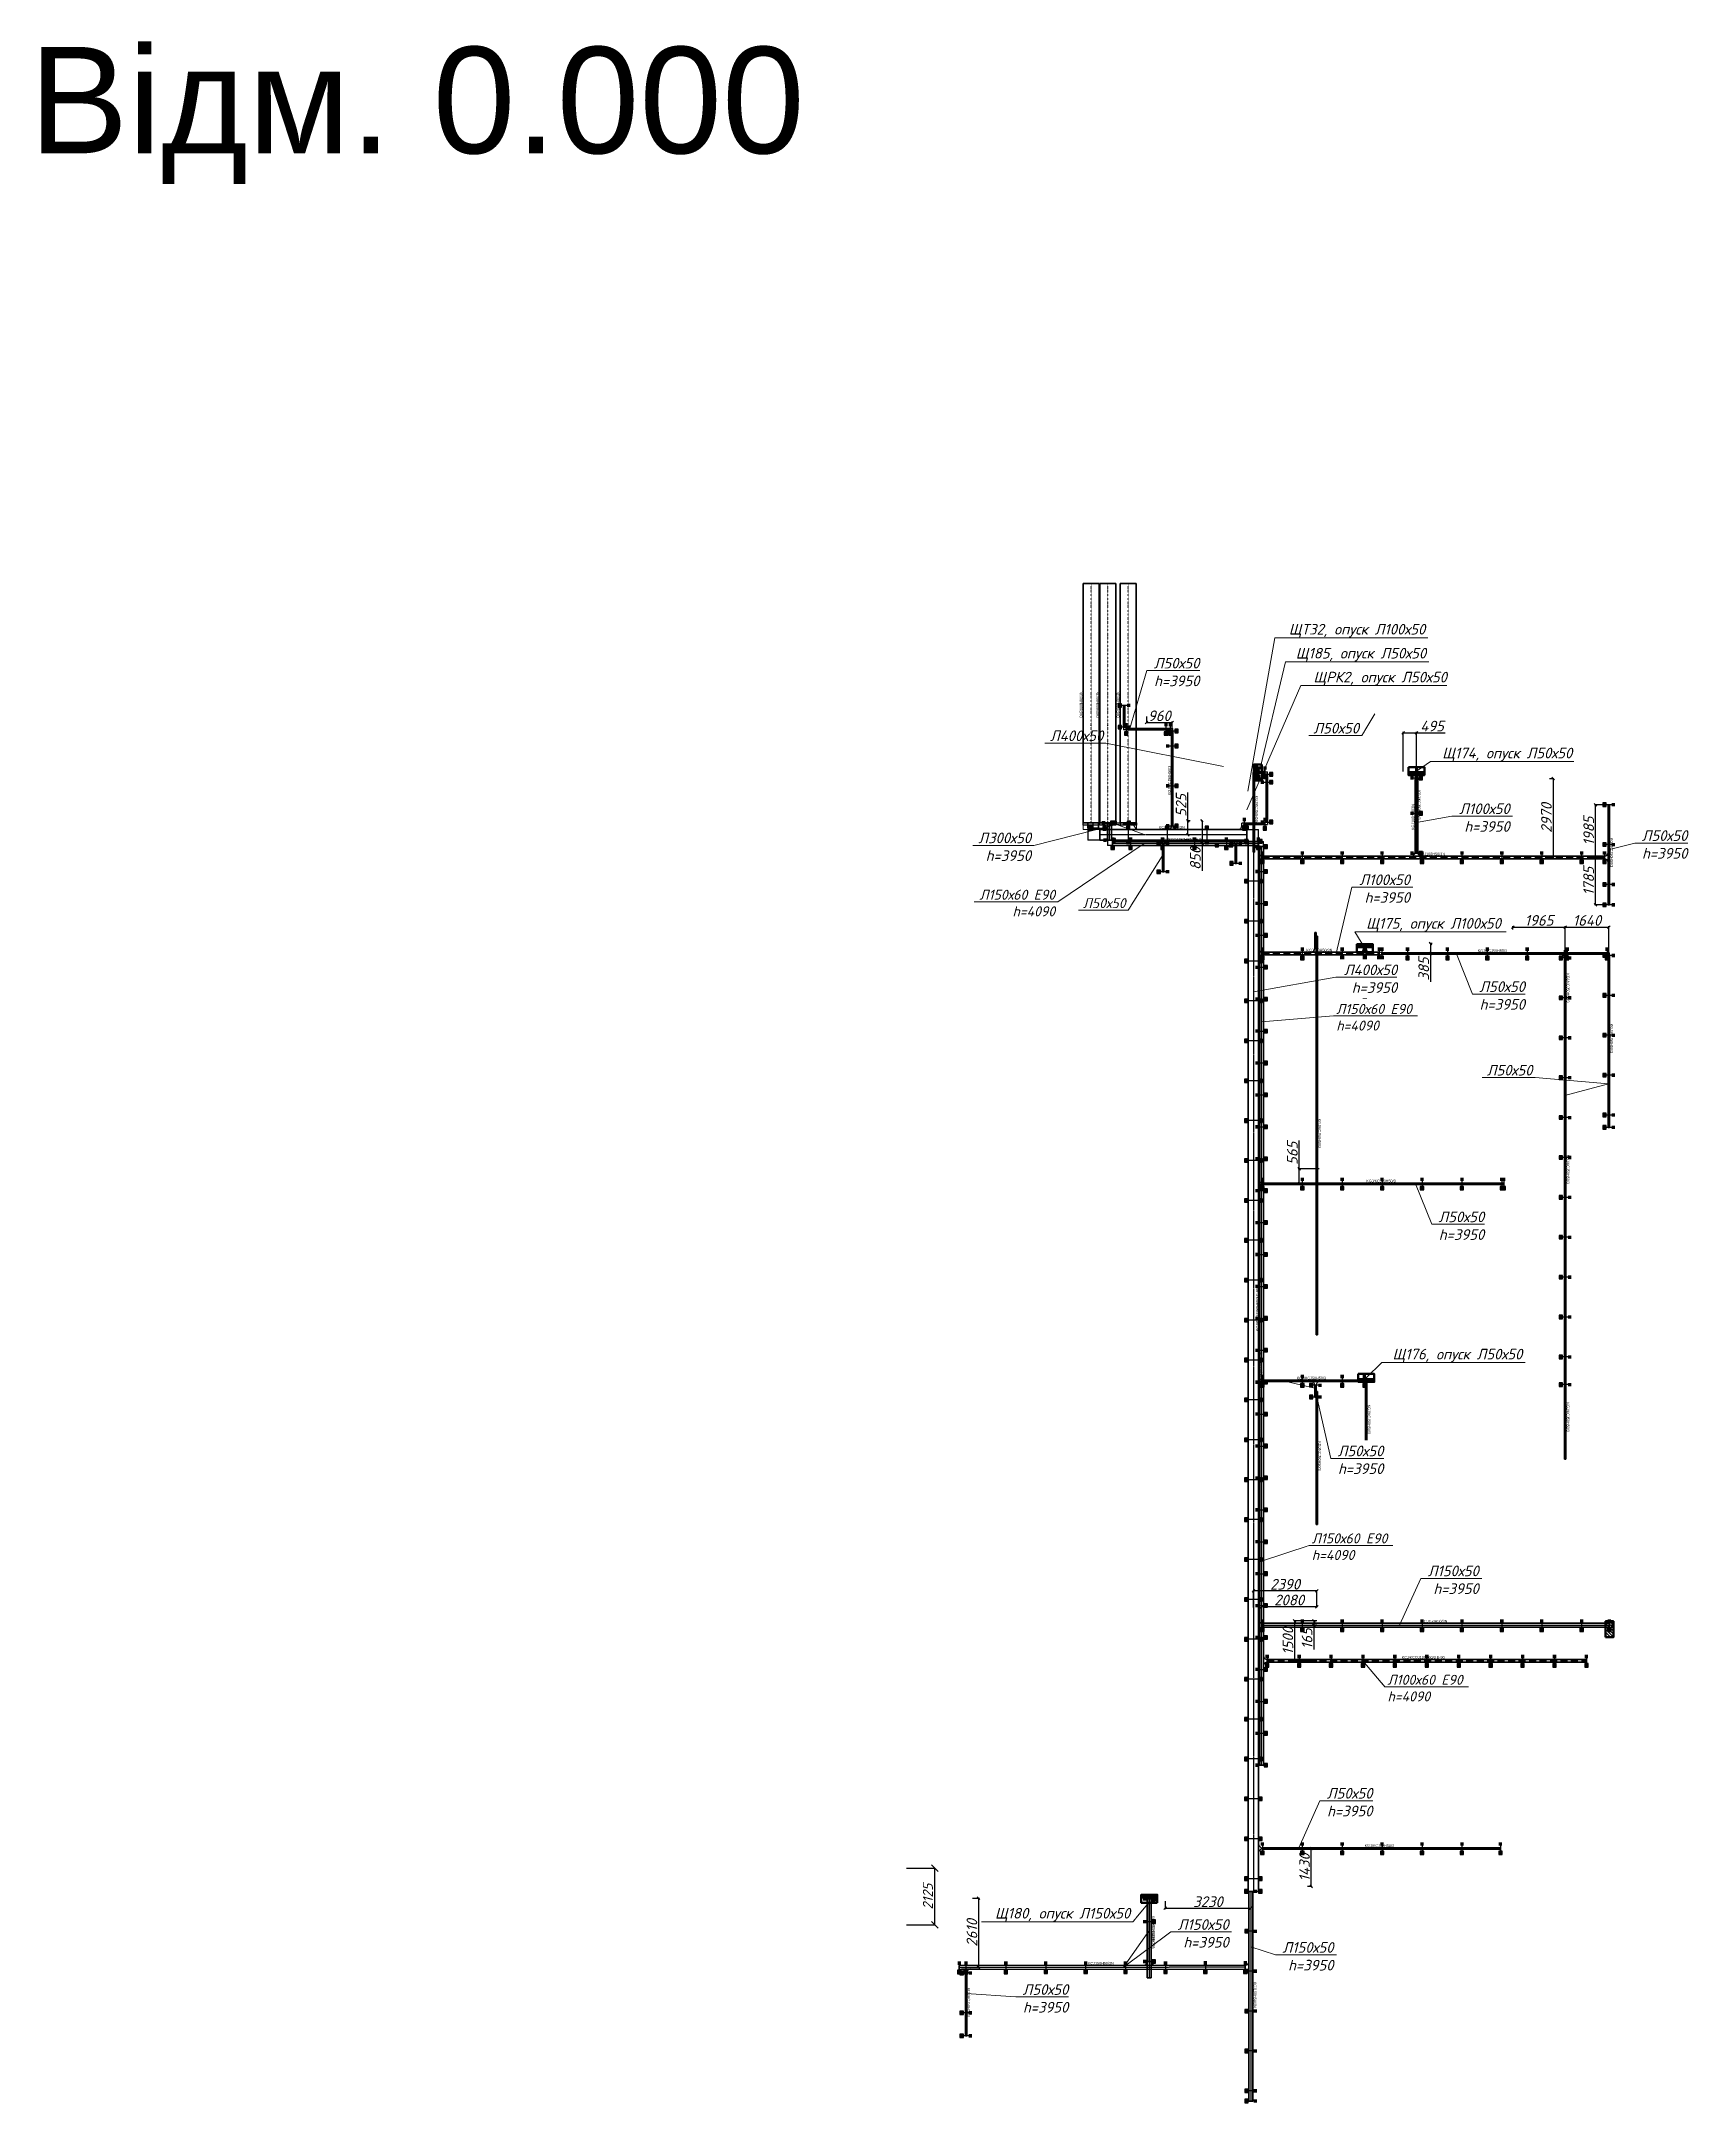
# Model space of a CAD drawing. Extents: x 221643 to 289394, y 86804 to 109436.
# Drawn here: x 225330 to 231538, y 100076 to 107827 of the extents above; entities that cross this region are included whole.
import ezdxf
from ezdxf import colors
from ezdxf.entities.mleader import LeaderData, LeaderLine
from ezdxf.math import Vec2, Vec3

# ---------------------------------------------------------------- set-up
doc = ezdxf.new("R2010")
doc.units = 0
doc.linetypes.add('DASHED2', pattern=[0.375, 0.25, -0.125])
doc.linetypes.add('DOT2', pattern=[0.125, 0, -0.125])
doc.layers.get('Defpoints').update_dxf_attribs({"color": 140})
doc.layers.add('BAKS_opis', color=7, linetype='Continuous')
doc.layers.add("E_Прив'язки", color=24, linetype='Continuous')
for name, color, linetype, lineweight in [('E_Ка6ельрости', 102, 'Continuous', 30), ('E_Лотки', 5, 'Continuous', 30), ('E_Лотки_аварійні', 1, 'Continuous', 30), ('E_Позначення', 7, 'Continuous', 15), ('E_Щити', 1, 'Continuous', 50)]:
    doc.layers.add(name, color=color, linetype=linetype, lineweight=lineweight)
doc.layers.add('E_Лотки_опори_опуски', color=2, linetype='Continuous', plot=False)
doc.layers.add('Лотки_опори_опуски', color=2, linetype='Continuous', plot=False)
doc.styles.add('GENERATED_STYLE_1', font='arial.ttf')
doc.styles.add('GOST 2.304', font='isocpeui.ttf')
doc.styles.add('ROMANS', font='ROMANS')
doc.styles.get("Standard").update_dxf_attribs({"font": 'arial.ttf'})
doc.styles.add('ГОСТ 2.304', font='isocpeui.ttf')
doc.dimstyles.new('1to10', dxfattribs={"dimtxt": 40, "dimasz": 10, "dimexe": 3, "dimexo": 0, "dimgap": 5, "dimtad": 1, "dimdec": 0, "dimlfac": 10, "dimrnd": 5, "dimtxsty": 'GOST 2.304', "dimblk": 'OBLIQUE', "dimcen": 2.5, "dimadec": 0, "dimazin": 0, "dimtfac": 1, "dimtdec": 0, "dimtmove": 0, "dimatfit": 3, "dimfxl": 1, "dimarcsym": 0})
doc.dimstyles.new('ISO-25', dxfattribs={"dimtxt": 2.5, "dimasz": 2.5, "dimexe": 1.25, "dimexo": 0.625, "dimtad": 1, "dimtxsty": 'Standard', "dimcen": 2.5, "dimadec": 0, "dimazin": 0, "dimtfac": 1, "dimtmove": 0, "dimatfit": 3, "dimfxl": 1, "dimarcsym": 0})

msp = doc.modelspace()

# ---------------------------------------------------------------- texts
at = {"color": 3, "insert": (226741.8861, 107547.7679), "char_height": 400, "attachment_point": 5, "style": 'GENERATED_STYLE_1'}
msp.add_mtext_dynamic_manual_height_columns('Відм. 0.000', width=11868.011259, gutter_width=0.1, heights=[0], dxfattribs=at)

# ---------------------------------------------------------------- blocks, each defined once
blk = doc.blocks.new('*U4')
at = {"lineweight": 40}
h = blk.add_hatch(color=0, dxfattribs=at)
h.dxf.hatch_style = 1
h.paths.add_polyline_path([(300, 150), (-300, 150), (-300, 0), (300, 0)])
at = {"color": 0}
blk.add_lwpolyline([(-300, 300), (300, 300), (300, 0), (-300, 0)], close=True, dxfattribs=at)
blk = doc.blocks.new('_None')
blk = doc.blocks.new('A$C44C0357C')
at = {"linetype": 'Continuous'}
for p, q in [((0, 95), (50, 95)), ((0, 95), (0, 0)), ((95, 0), (0, 0)), ((50, 95), (95, 50)), ((95, 50), (95, 0))]:
    blk.add_line(p, q, dxfattribs=at)
blk = doc.blocks.new('KK___50')
at = {"xscale": 0.1, "yscale": 0.1, "zscale": 0.1, "rotation": 270}
blk.add_blockref('A$C44C0357C', (-2.5, 9.5), dxfattribs=at)
at = {"style": 'ROMANS', "flags": 9}
for tag, p in [('SYMBOL', (-1370.4, 2080.3)), ('ID', (-1370, 2080.3)), ('NAME', (-1369.7, 2080.3)), ('TYP', (-1369.4, 2080.3)), ('LENGTH', (-1369.1, 2080.3)), ('ATT_1', (-1368.7, 2080.3)), ('ATT_2', (-1368.4, 2080.3)), ('ATT_3', (-1368, 2080.3)), ('ATT_4', (-1367.7, 2080.3)), ('ATT_5', (-1367.3, 2080.3)), ('LUSTRO', (-1366.9, 2080.3)), ('P1', (-1366.6, 2080.3)), ('P2', (-1366.3, 2080.3)), ('AN', (-1366, 2080.3))]:
    blk.add_attdef(tag, p, '', height=0.3, rotation=90, dxfattribs=at)
blk = doc.blocks.new('BAKS_125')
at = {"layer": 'BAKS_opis', "linetype": 'DASHED2', "ltscale": 105}
blk.add_line((0, 0), (0, -82), dxfattribs=at)
at = {"layer": 'E_Лотки'}
for points in [[(-2.5, 0), (-2.5, -82), (2.5, -82), (2.5, 0)], [(-2.5, 0), (-2.5, -82), (-2.5, -82), (-2.5, 0)], [(2.5, 0), (2.5, -82), (-2.5, -82), (-2.5, 0)], [(2.5, 0), (2.5, -82), (2.5, -82), (2.5, 0)]]:
    blk.add_3dface(points, dxfattribs=at)
at = {"flags": 1}
for tag, p in [('LENGTH', (0, 0)), ('ID', (2.5, 0)), ('ATT_1', (0, -89)), ('ATT_2', (0, -89)), ('ATT_3', (0, -89)), ('ATT_4', (0, -89)), ('ATT_5', (0, -89)), ('AN', (0, -89)), ('TYP', (0, -89)), ('NAME', (0, -89)), ('P1X', (0, -89)), ('P2X', (0, -89)), ('P1Y', (0, -89)), ('P2Y', (0, -89))]:
    blk.add_attdef(tag, p, '', height=2.5, dxfattribs=at)
at = {"layer": 'BAKS_opis', "flags": 1}
blk.add_attdef('SYMBOL', (5.5, -44.5), '', height=10, rotation=270, dxfattribs=at)
blk = doc.blocks.new('BAKS_127')
at = {"layer": 'BAKS_opis', "linetype": 'DASHED2', "ltscale": 105}
blk.add_line((0, 0), (166, 0), dxfattribs=at)
at = {"layer": 'E_Лотки'}
for points in [[(0, -2.5), (166, -2.5), (166, 2.5), (0, 2.5)], [(0, 2.5), (166, 2.5), (166, -2.5), (0, -2.5)], [(0, 2.5), (166, 2.5), (166, 2.5), (0, 2.5)], [(0, -2.5), (166, -2.5), (166, -2.5), (0, -2.5)]]:
    blk.add_3dface(points, dxfattribs=at)
at = {"flags": 1}
for tag, p in [('ID', (-7, 2.5)), ('LENGTH', (-7, 0)), ('ATT_1', (173, 0)), ('ATT_2', (173, 0)), ('ATT_3', (173, 0)), ('ATT_4', (173, 0)), ('ATT_5', (173, 0)), ('AN', (173, 0)), ('TYP', (173, 0)), ('NAME', (173, 0)), ('P1X', (173, 0)), ('P2X', (173, 0)), ('P1Y', (173, 0)), ('P2Y', (173, 0))]:
    blk.add_attdef(tag, p, '', height=2.5, dxfattribs=at)
at = {"layer": 'BAKS_opis', "flags": 1}
blk.add_attdef('SYMBOL', (83, 5.5), '', height=10, dxfattribs=at)
blk = doc.blocks.new('A$C3C5B6495')
at = {"linetype": 'Continuous'}
for p, q in [((0, 33), (0, 0)), ((14, 19), (14, 14))]:
    blk.add_line(p, q, dxfattribs=at)
for centre, start, end in [((14, 33), 180, 270), ((14, 0), 90, 180)]:
    blk.add_arc(centre, 14, start, end, dxfattribs=at)
blk = doc.blocks.new('TKD___50')
blk.add_blockref('A$C3C5B6495', (0, -16.5))
blk = doc.blocks.new('BAKS_140')
at = {"layer": 'BAKS_opis', "linetype": 'DASHED2', "ltscale": 105}
blk.add_line((0, 0), (0, -376.6), dxfattribs=at)
at = {"layer": 'E_Лотки'}
for points in [[(-2.5, 0), (-2.5, -376.6), (2.5, -376.6), (2.5, 0)], [(-2.5, 0), (-2.5, -376.6), (-2.5, -376.6), (-2.5, 0)], [(2.5, 0), (2.5, -376.6), (-2.5, -376.6), (-2.5, 0)], [(2.5, 0), (2.5, -376.6), (2.5, -376.6), (2.5, 0)]]:
    blk.add_3dface(points, dxfattribs=at)
at = {"flags": 1}
for tag, p in [('LENGTH', (0, 0)), ('ID', (2.5, 0)), ('ATT_1', (0, -376.6)), ('ATT_2', (0, -376.6)), ('ATT_3', (0, -376.6)), ('ATT_4', (0, -376.6)), ('ATT_5', (0, -376.6)), ('AN', (0, -376.6)), ('TYP', (0, -376.6)), ('NAME', (0, -376.6)), ('P1X', (0, -376.6)), ('P2X', (0, -376.6)), ('P1Y', (0, -376.6)), ('P2Y', (0, -376.6)), ('LUSTRO', (0, -376.6))]:
    blk.add_attdef(tag, p, '', height=2.5, dxfattribs=at)
at = {"layer": 'BAKS_opis'}
blk.add_attdef('SYMBOL', (5.5, -125.3), '', height=10, rotation=270, dxfattribs=at)
blk = doc.blocks.new('A$C4863500E')
at = {"linetype": 'Continuous'}
for p, q in [((380, 140), (0, 140)), ((240, 0), (140, 0))]:
    blk.add_line(p, q, dxfattribs=at)
for centre, start, end in [((0, 0), 0, 90), ((380, 0), 90, 180)]:
    blk.add_arc(centre, 140, start, end, dxfattribs=at)
blk = doc.blocks.new('TKD___100')
at = {"xscale": 0.1, "yscale": 0.1, "zscale": 0.1}
blk.add_blockref('A$C4863500E', (-19, -14), dxfattribs=at)
at = {"style": 'ROMANS', "flags": 9}
for tag, p in [('SYMBOL', (4.9, 15)), ('ID', (4.9, 14.7)), ('NAME', (4.9, 14.4)), ('TYP', (4.9, 14)), ('LENGTH', (4.9, 13.7)), ('ATT_1', (4.9, 13.4)), ('ATT_2', (4.9, 13)), ('ATT_3', (4.9, 12.7)), ('ATT_4', (4.9, 12.3)), ('ATT_5', (4.9, 11.9)), ('LUSTRO', (4.9, 11.6)), ('P1', (4.9, 11.2)), ('P2', (4.9, 10.9)), ('AN', (4.9, 10.6))]:
    blk.add_attdef(tag, p, '', height=0.3, dxfattribs=at)
blk = doc.blocks.new('A$C27F13636')
at = {"linetype": 'Continuous'}
for p, q in [((25, 95), (0, 0)), ((100, 0), (0, 0)), ((75, 95), (25, 95)), ((100, 0), (75, 95))]:
    blk.add_line(p, q, dxfattribs=at)
blk = doc.blocks.new('RKS___100_50')
at = {"xscale": 0.1, "yscale": 0.1, "zscale": 0.1}
blk.add_blockref('A$C27F13636', (-5, 0), dxfattribs=at)
at = {"style": 'ROMANS', "flags": 9}
for tag, p in [('SYMBOL', (4.9, 15)), ('ID', (4.9, 14.7)), ('NAME', (4.9, 14.4)), ('TYP', (4.9, 14)), ('LENGTH', (4.9, 13.7)), ('ATT_1', (4.9, 13.4)), ('ATT_2', (4.9, 13)), ('ATT_3', (4.9, 12.7)), ('ATT_4', (4.9, 12.3)), ('ATT_5', (4.9, 11.9)), ('LUSTRO', (4.9, 11.6)), ('P1', (4.9, 11.2)), ('P2', (4.9, 10.9)), ('AN', (4.9, 10.6))]:
    blk.add_attdef(tag, p, '', height=0.3, dxfattribs=at)
blk = doc.blocks.new('A$C73E61BF2')
at = {"linetype": 'Continuous'}
for p, q in [((0, 158), (100, 158)), ((0, 108), (0, 158)), ((100, 108), (0, 108)), ((0, 108), (0, 0)), ((100, 158), (100, 108)), ((100, 0), (100, 108)), ((0, 0), (100, 0))]:
    blk.add_line(p, q, dxfattribs=at)
blk = doc.blocks.new('LU___100H50')
at = {"xscale": 0.1, "yscale": 0.1, "zscale": 0.1}
blk.add_blockref('A$C73E61BF2', (-5, 0), dxfattribs=at)
at = {"style": 'ROMANS', "flags": 9}
for tag, p in [('SYMBOL', (4.9, 15)), ('ID', (4.9, 14.7)), ('NAME', (4.9, 14.4)), ('TYP', (4.9, 14)), ('LENGTH', (4.9, 13.7)), ('ATT_1', (4.9, 13.4)), ('ATT_2', (4.9, 13)), ('ATT_3', (4.9, 12.7)), ('ATT_4', (4.9, 12.3)), ('ATT_5', (4.9, 11.9)), ('LUSTRO', (4.9, 11.6)), ('P1', (4.9, 11.2)), ('P2', (4.9, 10.9)), ('AN', (4.9, 10.6))]:
    blk.add_attdef(tag, p, '', height=0.3, dxfattribs=at)
blk = doc.blocks.new('BAKS_146')
at = {"layer": 'BAKS_opis', "linetype": 'DASHED2', "ltscale": 105}
blk.add_line((0, 0), (0, -646.4), dxfattribs=at)
at = {"layer": 'E_Лотки'}
for points in [[(-2.5, 0), (-2.5, -646.4), (2.5, -646.4), (2.5, 0)], [(-2.5, 0), (-2.5, -646.4), (-2.5, -646.4), (-2.5, 0)], [(2.5, 0), (2.5, -646.4), (-2.5, -646.4), (-2.5, 0)], [(2.5, 0), (2.5, -646.4), (2.5, -646.4), (2.5, 0)]]:
    blk.add_3dface(points, dxfattribs=at)
at = {"flags": 1}
for tag, p in [('LENGTH', (0, 7)), ('ID', (2.5, 7)), ('ATT_1', (0, -646.4)), ('ATT_2', (0, -646.4)), ('ATT_3', (0, -646.4)), ('ATT_4', (0, -646.4)), ('ATT_5', (0, -646.4)), ('AN', (0, -646.4)), ('TYP', (0, -646.4)), ('NAME', (0, -646.4)), ('P1X', (0, -646.4)), ('P2X', (0, -646.4)), ('P1Y', (0, -646.4)), ('P2Y', (0, -646.4)), ('LUSTRO', (0, -646.4))]:
    blk.add_attdef(tag, p, '', height=2.5, dxfattribs=at)
at = {"layer": 'BAKS_opis'}
blk.add_attdef('SYMBOL', (5.5, -256.7), '', height=10, rotation=270, dxfattribs=at)
blk = doc.blocks.new('BAKS_150')
at = {"layer": 'BAKS_opis', "linetype": 'DASHED2', "ltscale": 105}
blk.add_line((0, 0), (0, -44.2), dxfattribs=at)
at = {"layer": 'E_Лотки'}
for points in [[(-2.5, 0), (-2.5, -44.2), (2.5, -44.2), (2.5, 0)], [(-2.5, 0), (-2.5, -44.2), (-2.5, -44.2), (-2.5, 0)], [(2.5, 0), (2.5, -44.2), (-2.5, -44.2), (-2.5, 0)], [(2.5, 0), (2.5, -44.2), (2.5, -44.2), (2.5, 0)]]:
    blk.add_3dface(points, dxfattribs=at)
at = {"flags": 1}
for tag, p in [('LENGTH', (0, 0)), ('ID', (2.5, 0)), ('ATT_1', (0, -44.2)), ('ATT_2', (0, -44.2)), ('ATT_3', (0, -44.2)), ('ATT_4', (0, -44.2)), ('ATT_5', (0, -44.2)), ('AN', (0, -44.2)), ('TYP', (0, -44.2)), ('NAME', (0, -44.2)), ('P1X', (0, -44.2)), ('P2X', (0, -44.2)), ('P1Y', (0, -44.2)), ('P2Y', (0, -44.2)), ('LUSTRO', (0, -44.2))]:
    blk.add_attdef(tag, p, '', height=2.5, dxfattribs=at)
at = {"layer": 'BAKS_opis', "flags": 1}
blk.add_attdef('SYMBOL', (5.5, -22.1), '', height=10, rotation=270, dxfattribs=at)
blk = doc.blocks.new('A$C49B44FBC')
at = {"linetype": 'Continuous'}
for p, q in [((0, 158), (150, 158)), ((0, 108), (0, 158)), ((150, 108), (0, 108)), ((0, 108), (0, 0)), ((0, 0), (150, 0)), ((150, 158), (150, 108)), ((150, 0), (150, 108))]:
    blk.add_line(p, q, dxfattribs=at)
blk = doc.blocks.new('LU___150H50')
at = {"xscale": 0.1, "yscale": 0.1, "zscale": 0.1}
blk.add_blockref('A$C49B44FBC', (-7.5, 0), dxfattribs=at)
at = {"style": 'ROMANS', "flags": 9}
for tag, p in [('SYMBOL', (4.9, 15)), ('ID', (4.9, 14.7)), ('NAME', (4.9, 14.4)), ('TYP', (4.9, 14)), ('LENGTH', (4.9, 13.7)), ('ATT_1', (4.9, 13.4)), ('ATT_2', (4.9, 13)), ('ATT_3', (4.9, 12.7)), ('ATT_4', (4.9, 12.3)), ('ATT_5', (4.9, 11.9)), ('LUSTRO', (4.9, 11.6)), ('P1', (4.9, 11.2)), ('P2', (4.9, 10.9)), ('AN', (4.9, 10.6))]:
    blk.add_attdef(tag, p, '', height=0.3, dxfattribs=at)
blk = doc.blocks.new('A$C7AF441C8')
at = {"linetype": 'Continuous'}
for p, q in [((0, 158), (50, 158)), ((0, 108), (0, 158)), ((50, 108), (0, 108)), ((0, 108), (0, 0)), ((50, 158), (50, 108)), ((50, 0), (50, 108)), ((0, 0), (50, 0))]:
    blk.add_line(p, q, dxfattribs=at)
blk = doc.blocks.new('LU___50H50')
at = {"xscale": 0.1, "yscale": 0.1, "zscale": 0.1}
blk.add_blockref('A$C7AF441C8', (-2.5, 0), dxfattribs=at)
at = {"style": 'ROMANS', "flags": 9}
for tag, p in [('SYMBOL', (4.9, 15)), ('ID', (4.9, 14.7)), ('NAME', (4.9, 14.4)), ('TYP', (4.9, 14)), ('LENGTH', (4.9, 13.7)), ('ATT_1', (4.9, 13.4)), ('ATT_2', (4.9, 13)), ('ATT_3', (4.9, 12.7)), ('ATT_4', (4.9, 12.3)), ('ATT_5', (4.9, 11.9)), ('LUSTRO', (4.9, 11.6)), ('P1', (4.9, 11.2)), ('P2', (4.9, 10.9)), ('AN', (4.9, 10.6))]:
    blk.add_attdef(tag, p, '', height=0.3, dxfattribs=at)
blk = doc.blocks.new('BAKS_583')
at = {"layer": 'BAKS_opis', "color": 105, "linetype": 'DASHED2'}
blk.add_line((0, 0), (0, -300), dxfattribs=at)
at = {"layer": 'E_Лотки_опори_опуски'}
for points in [[(-7.5, 0), (-7.5, -300), (7.5, -300), (7.5, 0)], [(-7.5, 0), (-7.5, -300), (-7.5, -300), (-7.5, 0)], [(7.5, 0), (7.5, -300), (-7.5, -300), (-7.5, 0)], [(7.5, 0), (7.5, -300), (7.5, -300), (7.5, 0)]]:
    blk.add_3dface(points, dxfattribs=at)
at = {"flags": 1}
for tag, p in [('LENGTH', (0, 0)), ('ID', (7.5, 0)), ('ATT_1', (0, -300)), ('ATT_2', (0, -300)), ('ATT_3', (0, -300)), ('ATT_4', (0, -300)), ('ATT_5', (0, -300)), ('AN', (0, -300)), ('TYP', (0, -300)), ('NAME', (0, -300)), ('P1X', (0, -300)), ('P2X', (0, -300)), ('P1Y', (0, -300)), ('P2Y', (0, -300)), ('LUSTRO', (0, -300))]:
    blk.add_attdef(tag, p, '', height=2.5, dxfattribs=at)
at = {"layer": 'BAKS_opis'}
blk.add_attdef('SYMBOL', (10.5, -96), '', height=10, rotation=270, dxfattribs=at)
blk = doc.blocks.new('BAKS_584')
at = {"layer": 'BAKS_opis', "linetype": 'DASHED2', "ltscale": 105}
blk.add_line((0, 0), (0, -300), dxfattribs=at)
at = {"layer": 'E_Лотки_опори_опуски'}
for points in [[(-2.5, 0), (-2.5, -300), (2.5, -300), (2.5, 0)], [(-2.5, 0), (-2.5, -300), (-2.5, -300), (-2.5, 0)], [(2.5, 0), (2.5, -300), (-2.5, -300), (-2.5, 0)], [(2.5, 0), (2.5, -300), (2.5, -300), (2.5, 0)]]:
    blk.add_3dface(points, dxfattribs=at)
at = {"flags": 1}
for tag, p in [('LENGTH', (0, 0)), ('ID', (2.5, 0)), ('ATT_1', (0, -300)), ('ATT_2', (0, -300)), ('ATT_3', (0, -300)), ('ATT_4', (0, -300)), ('ATT_5', (0, -300)), ('AN', (0, -300)), ('TYP', (0, -300)), ('NAME', (0, -300)), ('P1X', (0, -300)), ('P2X', (0, -300)), ('P1Y', (0, -300)), ('P2Y', (0, -300)), ('LUSTRO', (0, -300))]:
    blk.add_attdef(tag, p, '', height=2.5, dxfattribs=at)
at = {"layer": 'BAKS_opis'}
blk.add_attdef('SYMBOL', (5.5, -87), '', height=10, rotation=270, dxfattribs=at)
blk = doc.blocks.new('BAKS_586')
at = {"layer": 'BAKS_opis', "linetype": 'DASHED2', "ltscale": 105}
blk.add_line((0, 0), (0, -300), dxfattribs=at)
at = {"layer": 'E_Лотки_опори_опуски'}
for points in [[(-5, 0), (-5, -300), (5, -300), (5, 0)], [(-5, 0), (-5, -300), (-5, -300), (-5, 0)], [(5, 0), (5, -300), (-5, -300), (-5, 0)], [(5, 0), (5, -300), (5, -300), (5, 0)]]:
    blk.add_3dface(points, dxfattribs=at)
at = {"flags": 1}
for tag, p in [('LENGTH', (0, 0)), ('ID', (5, 0)), ('ATT_1', (0, -300)), ('ATT_2', (0, -300)), ('ATT_3', (0, -300)), ('ATT_4', (0, -300)), ('ATT_5', (0, -300)), ('AN', (0, -300)), ('TYP', (0, -300)), ('NAME', (0, -300)), ('P1X', (0, -300)), ('P2X', (0, -300)), ('P1Y', (0, -300)), ('P2Y', (0, -300)), ('LUSTRO', (0, -300))]:
    blk.add_attdef(tag, p, '', height=2.5, dxfattribs=at)
at = {"layer": 'BAKS_opis'}
blk.add_attdef('SYMBOL', (8, -96), '', height=10, rotation=270, dxfattribs=at)
blk = doc.blocks.new('BAKS_587')
at = {"layer": 'BAKS_opis', "linetype": 'DASHED2', "ltscale": 105}
blk.add_line((0, 0), (0, -300), dxfattribs=at)
at = {"layer": 'E_Лотки_опори_опуски'}
for points in [[(-2.5, 0), (-2.5, -300), (2.5, -300), (2.5, 0)], [(-2.5, 0), (-2.5, -300), (-2.5, -300), (-2.5, 0)], [(2.5, 0), (2.5, -300), (-2.5, -300), (-2.5, 0)], [(2.5, 0), (2.5, -300), (2.5, -300), (2.5, 0)]]:
    blk.add_3dface(points, dxfattribs=at)
at = {"flags": 1}
for tag, p in [('LENGTH', (0, 0)), ('ID', (2.5, 0)), ('ATT_1', (0, -300)), ('ATT_2', (0, -300)), ('ATT_3', (0, -300)), ('ATT_4', (0, -300)), ('ATT_5', (0, -300)), ('AN', (0, -300)), ('TYP', (0, -300)), ('NAME', (0, -300)), ('P1X', (0, -300)), ('P2X', (0, -300)), ('P1Y', (0, -300)), ('P2Y', (0, -300)), ('LUSTRO', (0, -300))]:
    blk.add_attdef(tag, p, '', height=2.5, dxfattribs=at)
at = {"layer": 'BAKS_opis'}
blk.add_attdef('SYMBOL', (5.5, -87), '', height=10, rotation=270, dxfattribs=at)
blk = doc.blocks.new('BAKS_589')
at = {"layer": 'BAKS_opis', "linetype": 'DASHED2', "ltscale": 105}
blk.add_line((0, 0), (0, -300), dxfattribs=at)
at = {"layer": 'E_Лотки_опори_опуски'}
for points in [[(-2.5, 0), (-2.5, -300), (2.5, -300), (2.5, 0)], [(-2.5, 0), (-2.5, -300), (-2.5, -300), (-2.5, 0)], [(2.5, 0), (2.5, -300), (-2.5, -300), (-2.5, 0)], [(2.5, 0), (2.5, -300), (2.5, -300), (2.5, 0)]]:
    blk.add_3dface(points, dxfattribs=at)
at = {"flags": 1}
for tag, p in [('LENGTH', (0, 0)), ('ID', (2.5, 0)), ('ATT_1', (0, -300)), ('ATT_2', (0, -300)), ('ATT_3', (0, -300)), ('ATT_4', (0, -300)), ('ATT_5', (0, -300)), ('AN', (0, -300)), ('TYP', (0, -300)), ('NAME', (0, -300)), ('P1X', (0, -300)), ('P2X', (0, -300)), ('P1Y', (0, -300)), ('P2Y', (0, -300)), ('LUSTRO', (0, -300))]:
    blk.add_attdef(tag, p, '', height=2.5, dxfattribs=at)
at = {"layer": 'BAKS_opis'}
blk.add_attdef('SYMBOL', (5.5, -87), '', height=10, rotation=270, dxfattribs=at)
blk = doc.blocks.new('BAKS_644')
at = {"layer": 'BAKS_opis', "linetype": 'DASHED2', "ltscale": 105}
blk.add_line((0, 0), (0, -500), dxfattribs=at)
at = {"layer": 'E_Лотки_опори_опуски'}
for points in [[(-2.5, 0), (-2.5, -500), (2.5, -500), (2.5, 0)], [(-2.5, 0), (-2.5, -500), (-2.5, -500), (-2.5, 0)], [(2.5, 0), (2.5, -500), (-2.5, -500), (-2.5, 0)], [(2.5, 0), (2.5, -500), (2.5, -500), (2.5, 0)]]:
    blk.add_3dface(points, dxfattribs=at)
at = {"flags": 1}
for tag, p in [('LENGTH', (0, 0)), ('ID', (2.5, 0)), ('ATT_1', (0, -500)), ('ATT_2', (0, -500)), ('ATT_3', (0, -500)), ('ATT_4', (0, -500)), ('ATT_5', (0, -500)), ('AN', (0, -500)), ('TYP', (0, -500)), ('NAME', (0, -500)), ('P1X', (0, -500)), ('P2X', (0, -500)), ('P1Y', (0, -500)), ('P2Y', (0, -500)), ('LUSTRO', (0, -500))]:
    blk.add_attdef(tag, p, '', height=2.5, dxfattribs=at)
at = {"layer": 'BAKS_opis'}
blk.add_attdef('SYMBOL', (5.5, -187), '', height=10, rotation=270, dxfattribs=at)
blk = doc.blocks.new('BAKS_646')
at = {"layer": 'BAKS_opis', "linetype": 'DASHED2', "ltscale": 105}
blk.add_line((0, 0), (0, -1500), dxfattribs=at)
at = {"layer": 'E_Лотки_опори_опуски'}
for points in [[(-2.5, 0), (-2.5, -1500), (2.5, -1500), (2.5, 0)], [(-2.5, 0), (-2.5, -1500), (-2.5, -1500), (-2.5, 0)], [(2.5, 0), (2.5, -1500), (-2.5, -1500), (-2.5, 0)], [(2.5, 0), (2.5, -1500), (2.5, -1500), (2.5, 0)]]:
    blk.add_3dface(points, dxfattribs=at)
at = {"flags": 1}
for tag, p in [('LENGTH', (0, 0)), ('ID', (2.5, 0)), ('ATT_1', (0, -1500)), ('ATT_2', (0, -1500)), ('ATT_3', (0, -1500)), ('ATT_4', (0, -1500)), ('ATT_5', (0, -1500)), ('AN', (0, -1500)), ('TYP', (0, -1500)), ('NAME', (0, -1500)), ('P1X', (0, -1500)), ('P2X', (0, -1500)), ('P1Y', (0, -1500)), ('P2Y', (0, -1500)), ('LUSTRO', (0, -1500))]:
    blk.add_attdef(tag, p, '', height=2.5, dxfattribs=at)
at = {"layer": 'BAKS_opis'}
blk.add_attdef('SYMBOL', (5.5, -687), '', height=10, rotation=270, dxfattribs=at)
blk = doc.blocks.new('BAKS_712')
at = {"layer": 'BAKS_opis', "linetype": 'DASHED2', "ltscale": 105}
blk.add_line((0, 0), (0, -1604), dxfattribs=at)
at = {"layer": 'E_Лотки'}
for points in [[(-2.5, 0), (-2.5, -1604), (2.5, -1604), (2.5, 0)], [(-2.5, 0), (-2.5, -1604), (-2.5, -1604), (-2.5, 0)], [(2.5, 0), (2.5, -1604), (-2.5, -1604), (-2.5, 0)], [(2.5, 0), (2.5, -1604), (2.5, -1604), (2.5, 0)]]:
    blk.add_3dface(points, dxfattribs=at)
at = {"flags": 1}
for tag, p in [('LENGTH', (0, 0)), ('ID', (2.5, 0)), ('ATT_1', (0, -1604)), ('ATT_2', (0, -1604)), ('ATT_3', (0, -1604)), ('ATT_4', (0, -1604)), ('ATT_5', (0, -1604)), ('AN', (0, -1604)), ('TYP', (0, -1604)), ('NAME', (0, -1604)), ('P1X', (0, -1604)), ('P2X', (0, -1604)), ('P1Y', (0, -1604)), ('P2Y', (0, -1604)), ('LUSTRO', (0, -1604))]:
    blk.add_attdef(tag, p, '', height=2.5, dxfattribs=at)
at = {"layer": 'BAKS_opis'}
blk.add_attdef('SYMBOL', (5.5, -739), '', height=10, rotation=270, dxfattribs=at)
blk = doc.blocks.new('BAKS_713')
at = {"layer": 'BAKS_opis', "linetype": 'DASHED2', "ltscale": 105}
blk.add_line((0, 0), (0, -300), dxfattribs=at)
at = {"layer": 'E_Лотки_опори_опуски'}
for points in [[(-2.5, 0), (-2.5, -300), (2.5, -300), (2.5, 0)], [(-2.5, 0), (-2.5, -300), (-2.5, -300), (-2.5, 0)], [(2.5, 0), (2.5, -300), (-2.5, -300), (-2.5, 0)], [(2.5, 0), (2.5, -300), (2.5, -300), (2.5, 0)]]:
    blk.add_3dface(points, dxfattribs=at)
at = {"flags": 1}
for tag, p in [('LENGTH', (0, 0)), ('ID', (2.5, 0)), ('ATT_1', (0, -300)), ('ATT_2', (0, -300)), ('ATT_3', (0, -300)), ('ATT_4', (0, -300)), ('ATT_5', (0, -300)), ('AN', (0, -300)), ('TYP', (0, -300)), ('NAME', (0, -300)), ('P1X', (0, -300)), ('P2X', (0, -300)), ('P1Y', (0, -300)), ('P2Y', (0, -300)), ('LUSTRO', (0, -300))]:
    blk.add_attdef(tag, p, '', height=2.5, dxfattribs=at)
at = {"layer": 'BAKS_opis'}
blk.add_attdef('SYMBOL', (5.5, -87), '', height=10, rotation=270, dxfattribs=at)
blk = doc.blocks.new('BAKS_714')
at = {"layer": 'BAKS_opis', "linetype": 'DASHED2', "ltscale": 105}
blk.add_line((0, 0), (0, -300), dxfattribs=at)
at = {"layer": 'E_Лотки_опори_опуски'}
for points in [[(-2.5, 0), (-2.5, -300), (2.5, -300), (2.5, 0)], [(-2.5, 0), (-2.5, -300), (-2.5, -300), (-2.5, 0)], [(2.5, 0), (2.5, -300), (-2.5, -300), (-2.5, 0)], [(2.5, 0), (2.5, -300), (2.5, -300), (2.5, 0)]]:
    blk.add_3dface(points, dxfattribs=at)
at = {"flags": 1}
for tag, p in [('LENGTH', (0, 0)), ('ID', (2.5, 0)), ('ATT_1', (0, -300)), ('ATT_2', (0, -300)), ('ATT_3', (0, -300)), ('ATT_4', (0, -300)), ('ATT_5', (0, -300)), ('AN', (0, -300)), ('TYP', (0, -300)), ('NAME', (0, -300)), ('P1X', (0, -300)), ('P2X', (0, -300)), ('P1Y', (0, -300)), ('P2Y', (0, -300)), ('LUSTRO', (0, -300))]:
    blk.add_attdef(tag, p, '', height=2.5, dxfattribs=at)
at = {"layer": 'BAKS_opis'}
blk.add_attdef('SYMBOL', (5.5, -87), '', height=10, rotation=270, dxfattribs=at)
blk = doc.blocks.new('A$C3D0A71E3')
at = {"linetype": 'Continuous'}
for p, q in [((0, 445), (400, 445)), ((0, 445), (0, 0)), ((445, 0), (0, 0)), ((400, 445), (445, 400)), ((445, 400), (445, 0))]:
    blk.add_line(p, q, dxfattribs=at)
blk = doc.blocks.new('KK___400')
at = {"xscale": 0.1, "yscale": 0.1, "zscale": 0.1, "rotation": 270}
blk.add_blockref('A$C3D0A71E3', (-20, 44.5), dxfattribs=at)
at = {"style": 'ROMANS', "flags": 9}
for tag, p in [('SYMBOL', (-1453, 2123.8)), ('ID', (-1452.7, 2123.8)), ('NAME', (-1452.4, 2123.8)), ('TYP', (-1452.1, 2123.8)), ('LENGTH', (-1451.7, 2123.8)), ('ATT_1', (-1451.4, 2123.8)), ('ATT_2', (-1451.1, 2123.8)), ('ATT_3', (-1450.7, 2123.8)), ('ATT_4', (-1450.3, 2123.8)), ('ATT_5', (-1450, 2123.8)), ('LUSTRO', (-1449.6, 2123.8)), ('P1', (-1449.3, 2123.8)), ('P2', (-1449, 2123.8)), ('AN', (-1448.7, 2123.8))]:
    blk.add_attdef(tag, p, '', height=0.3, rotation=90, dxfattribs=at)
blk = doc.blocks.new('BAKS_1269')
at = {"layer": 'E_Лотки', "linetype": 'DASHED2', "ltscale": 105}
blk.add_line((0, 0), (0.1, 282.7), dxfattribs=at)
at = {"layer": 'E_Лотки'}
for points in [[(5, 0), (5.1, 282.7), (-4.9, 282.7), (-5, 0)], [(-5, 0), (-4.9, 282.7), (5.1, 282.7), (5, 0)], [(-5, 0), (-4.9, 282.7), (-4.9, 282.7), (-5, 0)], [(5, 0), (5.1, 282.7), (5.1, 282.7), (5, 0)]]:
    blk.add_3dface(points, dxfattribs=at)
at = {"flags": 1}
for tag, p in [('ATT_2', (0.1, 282.7)), ('ATT_3', (0.1, 282.7)), ('ATT_1', (0.1, 282.7)), ('ATT_4', (0.1, 282.7)), ('ATT_5', (0.1, 282.7)), ('AN', (0.1, 282.7)), ('TYP', (0.1, 282.7)), ('P2X', (0.1, 282.7)), ('P2Y', (0.1, 282.7)), ('LUSTRO', (0.1, 282.7)), ('NAME', (0.1, 282.7)), ('P1X', (0.1, 282.7)), ('P1Y', (0.1, 282.7)), ('ID', (-5, 0)), ('LENGTH', (0, 0))]:
    blk.add_attdef(tag, p, '', height=2.5, dxfattribs=at)
at = {"layer": 'BAKS_opis'}
blk.add_attdef('SYMBOL', (-8, 87.4), '', height=10, rotation=89.97748, dxfattribs=at)
blk = doc.blocks.new('BAKS_1270')
at = {"layer": 'E_Лотки', "linetype": 'DASHED2', "ltscale": 105}
blk.add_line((0, 0), (-846.6, 0), dxfattribs=at)
at = {"layer": 'E_Лотки'}
for points in [[(0, 2.5), (-846.6, 2.5), (-846.6, -2.5), (0, -2.5)], [(0, 2.5), (-846.6, 2.5), (-846.6, 2.5), (0, 2.5)], [(0, -2.5), (-846.6, -2.5), (-846.6, 2.5), (0, 2.5)], [(0, -2.5), (-846.6, -2.5), (-846.6, -2.5), (0, -2.5)]]:
    blk.add_3dface(points, dxfattribs=at)
at = {"flags": 1}
for tag, p in [('TYP', (-846.6, 0)), ('ATT_1', (-846.6, 0)), ('ATT_2', (-846.6, 0)), ('ATT_3', (-846.6, 0)), ('ATT_4', (-846.6, 0)), ('ATT_5', (-846.6, 0)), ('AN', (-846.6, 0)), ('NAME', (-846.6, 0)), ('P1X', (-846.6, 0)), ('P2X', (-846.6, 0)), ('P1Y', (-846.6, 0)), ('P2Y', (-846.6, 0)), ('LUSTRO', (-846.6, 0)), ('LENGTH', (0, 0)), ('ID', (0, -2.5))]:
    blk.add_attdef(tag, p, '', height=2.5, dxfattribs=at)
at = {"layer": 'BAKS_opis'}
blk.add_attdef('SYMBOL', (-486.3, 5.5), '', height=10, rotation=0.00001, dxfattribs=at)
blk = doc.blocks.new('BAKS_1271')
at = {"layer": 'E_Лотки', "linetype": 'DASHED2', "ltscale": 105}
blk.add_line((0, 0), (0, 60.7), dxfattribs=at)
at = {"layer": 'E_Лотки'}
for points in [[(2.5, 0), (2.5, 60.7), (-2.5, 60.7), (-2.5, 0)], [(-2.5, 0), (-2.5, 60.7), (2.5, 60.7), (2.5, 0)], [(-2.5, 0), (-2.5, 60.7), (-2.5, 60.7), (-2.5, 0)], [(2.5, 0), (2.5, 60.7), (2.5, 60.7), (2.5, 0)]]:
    blk.add_3dface(points, dxfattribs=at)
at = {"flags": 1}
for tag, p in [('ID', (-2.5, 0)), ('ATT_2', (0, 60.7)), ('ATT_3', (0, 60.7)), ('ATT_1', (0, 60.7)), ('ATT_4', (0, 60.7)), ('ATT_5', (0, 60.7)), ('AN', (0, 60.7)), ('TYP', (0, 60.7)), ('P2X', (0, 60.7)), ('P2Y', (0, 60.7)), ('LUSTRO', (0, 60.7)), ('NAME', (0, 60.7)), ('P1X', (0, 60.7)), ('P1Y', (0, 60.7)), ('LENGTH', (0, 0))]:
    blk.add_attdef(tag, p, '', height=2.5, dxfattribs=at)
at = {"layer": 'BAKS_opis', "flags": 1}
blk.add_attdef('SYMBOL', (-5.5, 30.4), '', height=10, rotation=90, dxfattribs=at)
blk = doc.blocks.new('*U3')
at = {"lineweight": 20}
h = blk.add_hatch(dxfattribs=at)
h.set_pattern_fill('ANSI31', color=0, scale=25)
h.paths.add_polyline_path([(-300, 300), (-300, 0), (300, 0), (300, 300)])
at = {"color": 0}
blk.add_lwpolyline([(-300, 300), (300, 300), (300, 0), (-300, 0)], close=True, dxfattribs=at)
blk = doc.blocks.new('A$C31AE22BB')
at = {"linetype": 'Continuous'}
for p, q in [((430, 140), (0, 140)), ((290, 0), (140, 0))]:
    blk.add_line(p, q, dxfattribs=at)
for centre, start, end in [((0, 0), 0, 90), ((430, 0), 90, 180)]:
    blk.add_arc(centre, 140, start, end, dxfattribs=at)
blk = doc.blocks.new('TKD___150')
at = {"xscale": 0.1, "yscale": 0.1, "zscale": 0.1}
blk.add_blockref('A$C31AE22BB', (-21.5, -14), dxfattribs=at)
at = {"style": 'ROMANS', "flags": 9}
for tag, p in [('SYMBOL', (4.9, 15)), ('ID', (4.9, 14.7)), ('NAME', (4.9, 14.4)), ('TYP', (4.9, 14)), ('LENGTH', (4.9, 13.7)), ('ATT_1', (4.9, 13.4)), ('ATT_2', (4.9, 13)), ('ATT_3', (4.9, 12.7)), ('ATT_4', (4.9, 12.3)), ('ATT_5', (4.9, 11.9)), ('LUSTRO', (4.9, 11.6)), ('P1', (4.9, 11.2)), ('P2', (4.9, 10.9)), ('AN', (4.9, 10.6))]:
    blk.add_attdef(tag, p, '', height=0.3, dxfattribs=at)
blk = doc.blocks.new('BAKS_1279')
at = {"layer": 'E_Лотки', "linetype": 'DASHED2', "ltscale": 105}
blk.add_line((0, 0), (0, -236.5), dxfattribs=at)
at = {"layer": 'E_Лотки'}
for points in [[(-2.5, 0), (-2.5, -236.5), (2.5, -236.5), (2.5, 0)], [(-2.5, 0), (-2.5, -236.5), (-2.5, -236.5), (-2.5, 0)], [(2.5, 0), (2.5, -236.5), (-2.5, -236.5), (-2.5, 0)], [(2.5, 0), (2.5, -236.5), (2.5, -236.5), (2.5, 0)]]:
    blk.add_3dface(points, dxfattribs=at)
at = {"flags": 1}
for tag, p in [('LENGTH', (0, 0)), ('ID', (2.5, 0)), ('ATT_1', (0, -236.5)), ('ATT_2', (0, -236.5)), ('ATT_3', (0, -236.5)), ('ATT_4', (0, -236.5)), ('ATT_5', (0, -236.5)), ('AN', (0, -236.5)), ('TYP', (0, -236.5)), ('NAME', (0, -236.5)), ('P1X', (0, -236.5)), ('P2X', (0, -236.5)), ('P1Y', (0, -236.5)), ('P2Y', (0, -236.5)), ('LUSTRO', (0, -236.5))]:
    blk.add_attdef(tag, p, '', height=2.5, dxfattribs=at)
at = {"layer": 'BAKS_opis'}
blk.add_attdef('SYMBOL', (5.5, -55.3), '', height=10, rotation=270, dxfattribs=at)
blk = doc.blocks.new('BAKS_1141')
at = {"layer": 'BAKS_opis', "linetype": 'DASHED2', "ltscale": 105}
blk.add_line((0, 0), (1200, 0), dxfattribs=at)
at = {"layer": 'E_Лотки_аварійні'}
for points in [[(0, -5), (1200, -5), (1200, 5), (0, 5)], [(0, 5), (1200, 5), (1200, -5), (0, -5)], [(0, 5), (1200, 5), (1200, 5), (0, 5)], [(0, -5), (1200, -5), (1200, -5), (0, -5)]]:
    blk.add_3dface(points, dxfattribs=at)
at = {"flags": 1}
for tag, p in [('ID', (0, 5)), ('LENGTH', (0, 0)), ('ATT_1', (1200, 0)), ('ATT_2', (1200, 0)), ('ATT_3', (1200, 0)), ('ATT_4', (1200, 0)), ('ATT_5', (1200, 0)), ('AN', (1200, 0)), ('TYP', (1200, 0)), ('NAME', (1200, 0)), ('P1X', (1200, 0)), ('P2X', (1200, 0)), ('P1Y', (1200, 0)), ('P2Y', (1200, 0)), ('LUSTRO', (1200, 0))]:
    blk.add_attdef(tag, p, '', height=2.5, dxfattribs=at)
at = {"layer": 'BAKS_opis'}
blk.add_attdef('SYMBOL', (505.5, 8), '', height=10, dxfattribs=at)
blk = doc.blocks.new('_Oblique')
at = {"color": 0, "linetype": 'ByBlock', "lineweight": -2}
blk.add_line((-0.5, -0.5), (0.5, 0.5), dxfattribs=at)
blk = doc.blocks.new('*D587')
at = {"layer": 'Defpoints', "color": 0, "ltscale": 30, "transparency": 16777216}
for p in [(228581.3, 100958.2), (228689.4, 100958.2), (228581.3, 100745.7)]:
    blk.add_point(p, dxfattribs=at)
at = {"layer": "E_Прив'язки", "color": 0, "linetype": 'Continuous', "lineweight": -2, "ltscale": 30, "transparency": 16777216}
for p, q in [((228581.9, 100958.2), (228690.7, 100958.2)), ((228689.4, 100745.7), (228689.4, 100958.2)), ((228581.9, 100745.7), (228690.7, 100745.7))]:
    blk.add_line(p, q, dxfattribs=at)
at = {"layer": "E_Прив'язки", "color": 0, "lineweight": -2, "ltscale": 30, "transparency": 16777216, "xscale": 25, "yscale": 25, "zscale": 25}
for p, rotation in [((228689.4, 100958.2), 90), ((228689.4, 100745.7), 270)]:
    blk.add_blockref('_Oblique', p, dxfattribs=dict(at, rotation=rotation))
at = {"layer": "E_Прив'язки", "color": 0, "ltscale": 30, "transparency": 16777216, "insert": (228662.7, 100851.9), "char_height": 37.5, "attachment_point": 5, "rotation": 90, "style": 'GOST 2.304', "bg_fill": 3, "box_fill_scale": 1.1, "bg_fill_color": 256, "bg_fill_true_color": 13158600, "bg_fill_transparency": 0}
blk.add_mtext('2125', dxfattribs=at)
blk = doc.blocks.new('A$C4C0572A2')
at = {"linetype": 'Continuous'}
for p, q in [((0, 195), (150, 195)), ((0, 195), (0, 0)), ((150, 195), (195, 150)), ((195, 150), (195, 0)), ((195, 0), (0, 0))]:
    blk.add_line(p, q, dxfattribs=at)
blk = doc.blocks.new('KK___150')
at = {"xscale": 0.1, "yscale": 0.1, "zscale": 0.1, "rotation": 270}
blk.add_blockref('A$C4C0572A2', (-7.5, 19.5), dxfattribs=at)
at = {"style": 'ROMANS', "flags": 9}
for tag, p in [('SYMBOL', (-1400.3, 2147.6)), ('ID', (-1400, 2147.6)), ('NAME', (-1399.7, 2147.6)), ('TYP', (-1399.3, 2147.6)), ('LENGTH', (-1399, 2147.6)), ('ATT_1', (-1398.7, 2147.6)), ('ATT_2', (-1398.3, 2147.6)), ('ATT_3', (-1398, 2147.6)), ('ATT_4', (-1397.6, 2147.6)), ('ATT_5', (-1397.3, 2147.6)), ('LUSTRO', (-1396.9, 2147.6)), ('P1', (-1396.5, 2147.6)), ('P2', (-1396.3, 2147.6)), ('AN', (-1395.9, 2147.6))]:
    blk.add_attdef(tag, p, '', height=0.3, rotation=90, dxfattribs=at)
blk = doc.blocks.new('BAKS_1288')
at = {"layer": 'E_Лотки_аварійні', "color": 105, "linetype": 'DASHED2'}
blk.add_line((0, 0), (-547.4, 0), dxfattribs=at)
at = {"layer": 'E_Лотки_аварійні'}
for points in [[(0, 7.5), (-547.4, 7.5), (-547.4, -7.5), (0, -7.5)], [(0, 7.5), (-547.4, 7.5), (-547.4, 7.5), (0, 7.5)], [(0, -7.5), (-547.4, -7.5), (-547.4, 7.5), (0, 7.5)], [(0, -7.5), (-547.4, -7.5), (-547.4, -7.5), (0, -7.5)]]:
    blk.add_3dface(points, dxfattribs=at)
at = {"flags": 1}
for tag, p in [('TYP', (-559.4, 0)), ('ATT_1', (-559.4, 0)), ('ATT_2', (-559.4, 0)), ('ATT_3', (-559.4, 0)), ('ATT_4', (-559.4, 0)), ('ATT_5', (-559.4, 0)), ('AN', (-559.4, 0)), ('NAME', (-559.4, 0)), ('P1X', (-559.4, 0)), ('P2X', (-559.4, 0)), ('P1Y', (-559.4, 0)), ('P2Y', (-559.4, 0)), ('LENGTH', (12, 0)), ('ID', (12, -7.5))]:
    blk.add_attdef(tag, p, '', height=2.5, dxfattribs=at)
at = {"layer": 'BAKS_opis'}
blk.add_attdef('SYMBOL', (-368.2, 10.5), '', height=10, rotation=0.00001, dxfattribs=at)
blk = doc.blocks.new('BAKS_1397')
at = {"layer": 'BAKS_opis', "color": 105, "linetype": 'DASHED2'}
blk.add_line((0, 0), (0, 3453.5), dxfattribs=at)
at = {"layer": 'E_Лотки_аварійні'}
for points in [[(7.5, 0), (7.5, 3453.5), (-7.5, 3453.5), (-7.5, 0)], [(-7.5, 0), (-7.5, 3453.5), (7.5, 3453.5), (7.5, 0)], [(-7.5, 0), (-7.5, 3453.5), (-7.5, 3453.5), (-7.5, 0)], [(7.5, 0), (7.5, 3453.5), (7.5, 3453.5), (7.5, 0)]]:
    blk.add_3dface(points, dxfattribs=at)
at = {"flags": 1}
for tag, p in [('ATT_2', (0, 3453.5)), ('ATT_3', (0, 3453.5)), ('ATT_1', (0, 3453.5)), ('ATT_4', (0, 3453.5)), ('ATT_5', (0, 3453.5)), ('AN', (0, 3453.5)), ('TYP', (0, 3453.5)), ('P2X', (0, 3453.5)), ('P2Y', (0, 3453.5)), ('LUSTRO', (0, 3453.5)), ('NAME', (0, 3453.5)), ('P1X', (0, 3453.5)), ('P1Y', (0, 3453.5)), ('ID', (-7.5, 0)), ('LENGTH', (0, 0))]:
    blk.add_attdef(tag, p, '', height=2.5, dxfattribs=at)
at = {"layer": 'BAKS_opis'}
blk.add_attdef('SYMBOL', (-10.5, 1632.3), '', height=10, rotation=90, dxfattribs=at)
blk = doc.blocks.new('BAKS_1399')
at = {"layer": 'BAKS_opis', "color": 105, "linetype": 'DASHED2'}
blk.add_line((0, 0), (0, 65.3), dxfattribs=at)
at = {"layer": 'E_Лотки_аварійні'}
for points in [[(7.5, 0), (7.5, 65.3), (-7.5, 65.3), (-7.5, 0)], [(-7.5, 0), (-7.5, 65.3), (7.5, 65.3), (7.5, 0)], [(-7.5, 0), (-7.5, 65.3), (-7.5, 65.3), (-7.5, 0)], [(7.5, 0), (7.5, 65.3), (7.5, 65.3), (7.5, 0)]]:
    blk.add_3dface(points, dxfattribs=at)
at = {"flags": 1}
for tag, p in [('ID', (-7.5, 0)), ('ATT_2', (0, 65.3)), ('ATT_3', (0, 65.3)), ('ATT_1', (0, 65.3)), ('ATT_4', (0, 65.3)), ('ATT_5', (0, 65.3)), ('AN', (0, 65.3)), ('TYP', (0, 65.3)), ('P2X', (0, 65.3)), ('P2Y', (0, 65.3)), ('LUSTRO', (0, 65.3)), ('NAME', (0, 65.3)), ('P1X', (0, 65.3)), ('P1Y', (0, 65.3)), ('LENGTH', (0, 0))]:
    blk.add_attdef(tag, p, '', height=2.5, dxfattribs=at)
at = {"layer": 'BAKS_opis', "flags": 1}
blk.add_attdef('SYMBOL', (10.5, 32.7), '', height=10, rotation=270, dxfattribs=at)
blk = doc.blocks.new('BAKS_1400')
at = {"layer": 'BAKS_opis', "linetype": 'DASHED2', "ltscale": 105}
blk.add_line((0, 0), (0, -73.4), dxfattribs=at)
at = {"layer": 'E_Лотки'}
for points in [[(-2.5, 0), (-2.5, -73.4), (2.5, -73.4), (2.5, 0)], [(-2.5, 0), (-2.5, -73.4), (-2.5, -73.4), (-2.5, 0)], [(2.5, 0), (2.5, -73.4), (-2.5, -73.4), (-2.5, 0)], [(2.5, 0), (2.5, -73.4), (2.5, -73.4), (2.5, 0)]]:
    blk.add_3dface(points, dxfattribs=at)
at = {"flags": 1}
for tag, p in [('LENGTH', (0, 0)), ('ID', (2.5, 0)), ('ATT_2', (0, -73.4)), ('ATT_3', (0, -73.4)), ('ATT_1', (0, -73.4)), ('ATT_4', (0, -73.4)), ('ATT_5', (0, -73.4)), ('AN', (0, -73.4)), ('TYP', (0, -73.4)), ('P2X', (0, -73.4)), ('P2Y', (0, -73.4)), ('LUSTRO', (0, -73.4)), ('NAME', (0, -73.4)), ('P1X', (0, -73.4)), ('P1Y', (0, -73.4))]:
    blk.add_attdef(tag, p, '', height=2.5, dxfattribs=at)
at = {"layer": 'BAKS_opis', "flags": 1}
blk.add_attdef('SYMBOL', (5.5, -36.7), '', height=10, rotation=270, dxfattribs=at)
blk = doc.blocks.new('BAKS_1401')
at = {"layer": 'BAKS_opis', "color": 105, "linetype": 'DASHED2', "ltscale": 2}
blk.add_line((0, 0), (0, -3947.7), dxfattribs=at)
at = {"layer": 'E_Лотки'}
for points in [[(-20, 0), (-20, -3947.7), (20, -3947.7), (20, 0)], [(-20, 0), (-20, -3947.7), (-20, -3947.7), (-20, 0)], [(20, 0), (20, -3947.7), (-20, -3947.7), (-20, 0)], [(20, 0), (20, -3947.7), (20, -3947.7), (20, 0)]]:
    blk.add_3dface(points, dxfattribs=at)
at = {"flags": 1}
for tag, p in [('LENGTH', (0, 0)), ('ID', (20, 0)), ('ATT_1', (0, -3947.7)), ('ATT_2', (0, -3947.7)), ('ATT_3', (0, -3947.7)), ('ATT_4', (0, -3947.7)), ('ATT_5', (0, -3947.7)), ('AN', (0, -3947.7)), ('TYP', (0, -3947.7)), ('NAME', (0, -3947.7)), ('P1X', (0, -3947.7)), ('P2X', (0, -3947.7)), ('P1Y', (0, -3947.7)), ('P2Y', (0, -3947.7)), ('LUSTRO', (0, -3947.7))]:
    blk.add_attdef(tag, p, '', height=2.5, dxfattribs=at)
at = {"layer": 'BAKS_opis'}
blk.add_attdef('SYMBOL', (23, -1919.8), '', height=10, rotation=270, dxfattribs=at)
blk = doc.blocks.new('BAKS_1403')
at = {"layer": 'BAKS_opis', "linetype": 'DASHED2', "ltscale": 105}
blk.add_line((0, 0), (0, -104.8), dxfattribs=at)
at = {"layer": 'E_Лотки'}
for points in [[(-2.5, 0), (-2.5, -104.8), (2.5, -104.8), (2.5, 0)], [(-2.5, 0), (-2.5, -104.8), (-2.5, -104.8), (-2.5, 0)], [(2.5, 0), (2.5, -104.8), (-2.5, -104.8), (-2.5, 0)], [(2.5, 0), (2.5, -104.8), (2.5, -104.8), (2.5, 0)]]:
    blk.add_3dface(points, dxfattribs=at)
at = {"flags": 1}
for tag, p in [('LENGTH', (0, 0)), ('ID', (2.5, 0)), ('ATT_2', (0, -104.8)), ('ATT_3', (0, -104.8)), ('ATT_1', (0, -104.8)), ('ATT_4', (0, -104.8)), ('ATT_5', (0, -104.8)), ('AN', (0, -104.8)), ('TYP', (0, -104.8)), ('P2X', (0, -104.8)), ('P2Y', (0, -104.8)), ('LUSTRO', (0, -104.8)), ('NAME', (0, -104.8)), ('P1X', (0, -104.8)), ('P1Y', (0, -104.8))]:
    blk.add_attdef(tag, p, '', height=2.5, dxfattribs=at)
at = {"layer": 'BAKS_opis', "flags": 1}
blk.add_attdef('SYMBOL', (-5.5, -52.4), '', height=10, rotation=90, dxfattribs=at)
blk = doc.blocks.new('BAKS_1404')
at = {"layer": 'BAKS_opis', "linetype": 'DASHED2', "ltscale": 105}
blk.add_line((0, 0), (0, 356.6), dxfattribs=at)
at = {"layer": 'E_Лотки'}
for points in [[(2.5, 0), (2.5, 356.6), (-2.5, 356.6), (-2.5, 0)], [(-2.5, 0), (-2.5, 356.6), (2.5, 356.6), (2.5, 0)], [(-2.5, 0), (-2.5, 356.6), (-2.5, 356.6), (-2.5, 0)], [(2.5, 0), (2.5, 356.6), (2.5, 356.6), (2.5, 0)]]:
    blk.add_3dface(points, dxfattribs=at)
at = {"flags": 1}
for tag, p in [('ATT_1', (0, 356.6)), ('ATT_2', (0, 356.6)), ('ATT_3', (0, 356.6)), ('ATT_4', (0, 356.6)), ('ATT_5', (0, 356.6)), ('AN', (0, 356.6)), ('TYP', (0, 356.6)), ('NAME', (0, 356.6)), ('P1X', (0, 356.6)), ('P2X', (0, 356.6)), ('P1Y', (0, 356.6)), ('P2Y', (0, 356.6)), ('LUSTRO', (0, 356.6)), ('ID', (-2.5, 0)), ('LENGTH', (0, 0))]:
    blk.add_attdef(tag, p, '', height=2.5, dxfattribs=at)
at = {"layer": 'BAKS_opis'}
blk.add_attdef('SYMBOL', (-5.5, 115.3), '', height=10, rotation=90, dxfattribs=at)
blk = doc.blocks.new('BAKS_1408')
at = {"layer": 'BAKS_opis', "linetype": 'DASHED2', "ltscale": 105}
blk.add_line((0, 0), (907.3, 0), dxfattribs=at)
at = {"layer": 'E_Лотки'}
for points in [[(0, -2.5), (907.3, -2.5), (907.3, 2.5), (0, 2.5)], [(0, 2.5), (907.3, 2.5), (907.3, -2.5), (0, -2.5)], [(0, 2.5), (907.3, 2.5), (907.3, 2.5), (0, 2.5)], [(0, -2.5), (907.3, -2.5), (907.3, -2.5), (0, -2.5)]]:
    blk.add_3dface(points, dxfattribs=at)
at = {"flags": 1}
for tag, p in [('ID', (0, 2.5)), ('LENGTH', (0, 0)), ('ATT_1', (907.3, 0)), ('ATT_2', (907.3, 0)), ('ATT_3', (907.3, 0)), ('ATT_4', (907.3, 0)), ('ATT_5', (907.3, 0)), ('AN', (907.3, 0)), ('TYP', (907.3, 0)), ('NAME', (907.3, 0)), ('P1X', (907.3, 0)), ('P2X', (907.3, 0)), ('P1Y', (907.3, 0)), ('P2Y', (907.3, 0)), ('LUSTRO', (907.3, 0))]:
    blk.add_attdef(tag, p, '', height=2.5, dxfattribs=at)
at = {"layer": 'BAKS_opis'}
blk.add_attdef('SYMBOL', (390.7, 5.5), '', height=10, dxfattribs=at)
blk = doc.blocks.new('BAKS_1409')
at = {"layer": 'BAKS_opis', "linetype": 'DASHED2', "ltscale": 105}
blk.add_line((0, 0), (383.6, 0), dxfattribs=at)
at = {"layer": 'E_Лотки'}
for points in [[(0, -2.5), (383.6, -2.5), (383.6, 2.5), (0, 2.5)], [(0, 2.5), (383.6, 2.5), (383.6, -2.5), (0, -2.5)], [(0, 2.5), (383.6, 2.5), (383.6, 2.5), (0, 2.5)], [(0, -2.5), (383.6, -2.5), (383.6, -2.5), (0, -2.5)]]:
    blk.add_3dface(points, dxfattribs=at)
at = {"flags": 1}
for tag, p in [('ID', (0, 2.5)), ('LENGTH', (0, 0)), ('ATT_1', (383.6, 0)), ('ATT_2', (383.6, 0)), ('ATT_3', (383.6, 0)), ('ATT_4', (383.6, 0)), ('ATT_5', (383.6, 0)), ('AN', (383.6, 0)), ('TYP', (383.6, 0)), ('NAME', (383.6, 0)), ('P1X', (383.6, 0)), ('P2X', (383.6, 0)), ('P1Y', (383.6, 0)), ('P2Y', (383.6, 0)), ('LUSTRO', (383.6, 0))]:
    blk.add_attdef(tag, p, '', height=2.5, dxfattribs=at)
at = {"layer": 'BAKS_opis'}
blk.add_attdef('SYMBOL', (128.8, 5.5), '', height=10, dxfattribs=at)
blk = doc.blocks.new('BAKS_1410')
at = {"layer": 'BAKS_opis', "color": 105, "linetype": 'DASHED2'}
blk.add_line((0, 0), (1304, 0), dxfattribs=at)
at = {"layer": 'E_Лотки'}
for points in [[(0, -7.5), (1304, -7.5), (1304, 7.5), (0, 7.5)], [(0, 7.5), (1304, 7.5), (1304, -7.5), (0, -7.5)], [(0, 7.5), (1304, 7.5), (1304, 7.5), (0, 7.5)], [(0, -7.5), (1304, -7.5), (1304, -7.5), (0, -7.5)]]:
    blk.add_3dface(points, dxfattribs=at)
at = {"flags": 1}
for tag, p in [('ID', (0, 7.5)), ('LENGTH', (0, 0)), ('ATT_1', (1304, 0)), ('ATT_2', (1304, 0)), ('ATT_3', (1304, 0)), ('ATT_4', (1304, 0)), ('ATT_5', (1304, 0)), ('AN', (1304, 0)), ('TYP', (1304, 0)), ('NAME', (1304, 0)), ('P1X', (1304, 0)), ('P2X', (1304, 0)), ('P1Y', (1304, 0)), ('P2Y', (1304, 0)), ('LUSTRO', (1304, 0))]:
    blk.add_attdef(tag, p, '', height=2.5, dxfattribs=at)
at = {"layer": 'BAKS_opis'}
blk.add_attdef('SYMBOL', (598, 10.5), '', height=10, dxfattribs=at)
blk = doc.blocks.new('BAKS_1412')
at = {"layer": 'BAKS_opis', "linetype": 'DASHED2', "ltscale": 105}
blk.add_line((0, 0), (894.8, 0), dxfattribs=at)
at = {"layer": 'E_Лотки'}
for points in [[(0, -2.5), (894.8, -2.5), (894.8, 2.5), (0, 2.5)], [(0, 2.5), (894.8, 2.5), (894.8, -2.5), (0, -2.5)], [(0, 2.5), (894.8, 2.5), (894.8, 2.5), (0, 2.5)], [(0, -2.5), (894.8, -2.5), (894.8, -2.5), (0, -2.5)]]:
    blk.add_3dface(points, dxfattribs=at)
at = {"flags": 1}
for tag, p in [('ID', (0, 2.5)), ('LENGTH', (0, 0)), ('ATT_1', (894.8, 0)), ('ATT_2', (894.8, 0)), ('ATT_3', (894.8, 0)), ('ATT_4', (894.8, 0)), ('ATT_5', (894.8, 0)), ('AN', (894.8, 0)), ('TYP', (894.8, 0)), ('NAME', (894.8, 0)), ('P1X', (894.8, 0)), ('P2X', (894.8, 0)), ('P1Y', (894.8, 0)), ('P2Y', (894.8, 0)), ('LUSTRO', (894.8, 0))]:
    blk.add_attdef(tag, p, '', height=2.5, dxfattribs=at)
at = {"layer": 'BAKS_opis'}
blk.add_attdef('SYMBOL', (384.4, 5.5), '', height=10, dxfattribs=at)
blk = doc.blocks.new('BAKS_1413')
at = {"layer": 'BAKS_opis', "linetype": 'DASHED2', "ltscale": 105}
blk.add_line((0, 0), (439.3, 0), dxfattribs=at)
at = {"layer": 'E_Лотки'}
for points in [[(0, -5), (439.3, -5), (439.3, 5), (0, 5)], [(0, 5), (439.3, 5), (439.3, -5), (0, -5)], [(0, 5), (439.3, 5), (439.3, 5), (0, 5)], [(0, -5), (439.3, -5), (439.3, -5), (0, -5)]]:
    blk.add_3dface(points, dxfattribs=at)
at = {"flags": 1}
for tag, p in [('ID', (0, 5)), ('LENGTH', (0, 0)), ('ATT_1', (439.3, 0)), ('ATT_2', (439.3, 0)), ('ATT_3', (439.3, 0)), ('ATT_4', (439.3, 0)), ('ATT_5', (439.3, 0)), ('AN', (439.3, 0)), ('TYP', (439.3, 0)), ('NAME', (439.3, 0)), ('P1X', (439.3, 0)), ('P2X', (439.3, 0)), ('P1Y', (439.3, 0)), ('P2Y', (439.3, 0)), ('LUSTRO', (439.3, 0))]:
    blk.add_attdef(tag, p, '', height=2.5, dxfattribs=at)
at = {"layer": 'BAKS_opis'}
blk.add_attdef('SYMBOL', (165.7, 8), '', height=10, dxfattribs=at)
blk = doc.blocks.new('BAKS_1414')
at = {"layer": 'BAKS_opis', "linetype": 'DASHED2', "ltscale": 105}
blk.add_line((0, 0), (1285.9, 0), dxfattribs=at)
at = {"layer": 'E_Лотки'}
for points in [[(0, -5), (1285.9, -5), (1285.9, 5), (0, 5)], [(0, 5), (1285.9, 5), (1285.9, -5), (0, -5)], [(0, 5), (1285.9, 5), (1285.9, 5), (0, 5)], [(0, -5), (1285.9, -5), (1285.9, -5), (0, -5)]]:
    blk.add_3dface(points, dxfattribs=at)
at = {"flags": 1}
for tag, p in [('ID', (0, 5)), ('LENGTH', (0, 0)), ('TYP', (1285.9, 0)), ('ATT_1', (1285.9, 0)), ('ATT_2', (1285.9, 0)), ('ATT_3', (1285.9, 0)), ('ATT_4', (1285.9, 0)), ('ATT_5', (1285.9, 0)), ('AN', (1285.9, 0)), ('NAME', (1285.9, 0)), ('P1X', (1285.9, 0)), ('P2X', (1285.9, 0)), ('P1Y', (1285.9, 0)), ('P2Y', (1285.9, 0)), ('LUSTRO', (1285.9, 0))]:
    blk.add_attdef(tag, p, '', height=2.5, dxfattribs=at)
at = {"layer": 'BAKS_opis'}
blk.add_attdef('SYMBOL', (589, 8), '', height=10, dxfattribs=at)
blk = doc.blocks.new('BAKS_1416')
at = {"layer": 'BAKS_opis', "color": 105, "linetype": 'DASHED2', "ltscale": 2}
blk.add_line((0, 0), (0, 20.6), dxfattribs=at)
at = {"layer": 'E_Лотки'}
for points in [[(20, 0), (20, 20.6), (-20, 20.6), (-20, 0)], [(-20, 0), (-20, 20.6), (20, 20.6), (20, 0)], [(-20, 0), (-20, 20.6), (-20, 20.6), (-20, 0)], [(20, 0), (20, 20.6), (20, 20.6), (20, 0)]]:
    blk.add_3dface(points, dxfattribs=at)
at = {"flags": 1}
for tag, p in [('ID', (-20, 0)), ('ATT_1', (0, 20.6)), ('ATT_2', (0, 20.6)), ('ATT_3', (0, 20.6)), ('ATT_4', (0, 20.6)), ('ATT_5', (0, 20.6)), ('AN', (0, 20.6)), ('TYP', (0, 20.6)), ('NAME', (0, 20.6)), ('P1X', (0, 20.6)), ('P2X', (0, 20.6)), ('P1Y', (0, 20.6)), ('P2Y', (0, 20.6)), ('LUSTRO', (0, 20.6)), ('LENGTH', (0, 0))]:
    blk.add_attdef(tag, p, '', height=2.5, dxfattribs=at)
at = {"layer": 'BAKS_opis', "flags": 1}
blk.add_attdef('SYMBOL', (23, 10.3), '', height=10, rotation=270, dxfattribs=at)
blk = doc.blocks.new('BAKS_1418')
at = {"layer": 'BAKS_opis', "linetype": 'DASHED2', "ltscale": 105}
blk.add_line((0, 0), (-25.3, 0), dxfattribs=at)
at = {"layer": 'E_Лотки'}
for points in [[(0, 2.5), (-25.3, 2.5), (-25.3, -2.5), (0, -2.5)], [(0, 2.5), (-25.3, 2.5), (-25.3, 2.5), (0, 2.5)], [(0, -2.5), (-25.3, -2.5), (-25.3, 2.5), (0, 2.5)], [(0, -2.5), (-25.3, -2.5), (-25.3, -2.5), (0, -2.5)]]:
    blk.add_3dface(points, dxfattribs=at)
at = {"flags": 1}
for tag, p in [('ATT_1', (-25.3, 0)), ('ATT_2', (-25.3, 0)), ('ATT_3', (-25.3, 0)), ('ATT_4', (-25.3, 0)), ('ATT_5', (-25.3, 0)), ('AN', (-25.3, 0)), ('TYP', (-25.3, 0)), ('NAME', (-25.3, 0)), ('P1X', (-25.3, 0)), ('P2X', (-25.3, 0)), ('P1Y', (-25.3, 0)), ('P2Y', (-25.3, 0)), ('LUSTRO', (-25.3, 0)), ('LENGTH', (0, 0)), ('ID', (0, -2.5))]:
    blk.add_attdef(tag, p, '', height=2.5, dxfattribs=at)
at = {"layer": 'BAKS_opis', "flags": 1}
blk.add_attdef('SYMBOL', (-12.6, 5.5), '', height=10, rotation=0.00001, dxfattribs=at)
blk = doc.blocks.new('BAKS_1419')
at = {"layer": 'BAKS_opis', "linetype": 'DASHED2', "ltscale": 105}
blk.add_line((0, 0), (77.5, 0), dxfattribs=at)
at = {"layer": 'E_Лотки'}
for points in [[(0, -2.5), (77.5, -2.5), (77.5, 2.5), (0, 2.5)], [(0, 2.5), (77.5, 2.5), (77.5, -2.5), (0, -2.5)], [(0, 2.5), (77.5, 2.5), (77.5, 2.5), (0, 2.5)], [(0, -2.5), (77.5, -2.5), (77.5, -2.5), (0, -2.5)]]:
    blk.add_3dface(points, dxfattribs=at)
at = {"flags": 1}
for tag, p in [('ID', (0, 2.5)), ('LENGTH', (0, 0)), ('ATT_1', (77.5, 0)), ('ATT_2', (77.5, 0)), ('ATT_3', (77.5, 0)), ('ATT_4', (77.5, 0)), ('ATT_5', (77.5, 0)), ('AN', (77.5, 0)), ('TYP', (77.5, 0)), ('NAME', (77.5, 0)), ('P1X', (77.5, 0)), ('P2X', (77.5, 0)), ('P1Y', (77.5, 0)), ('P2Y', (77.5, 0)), ('LUSTRO', (77.5, 0))]:
    blk.add_attdef(tag, p, '', height=2.5, dxfattribs=at)
at = {"layer": 'BAKS_opis', "flags": 1}
blk.add_attdef('SYMBOL', (38.7, 5.5), '', height=10, dxfattribs=at)
blk = doc.blocks.new('BAKS_1420')
at = {"layer": 'BAKS_opis', "linetype": 'DASHED2', "ltscale": 105}
blk.add_line((0, 0), (0, 179.5), dxfattribs=at)
at = {"layer": 'E_Лотки'}
for points in [[(2.5, 0), (2.5, 179.5), (-2.5, 179.5), (-2.5, 0)], [(-2.5, 0), (-2.5, 179.5), (2.5, 179.5), (2.5, 0)], [(-2.5, 0), (-2.5, 179.5), (-2.5, 179.5), (-2.5, 0)], [(2.5, 0), (2.5, 179.5), (2.5, 179.5), (2.5, 0)]]:
    blk.add_3dface(points, dxfattribs=at)
at = {"flags": 1}
for tag, p in [('ATT_2', (0, 179.5)), ('ATT_3', (0, 179.5)), ('ATT_1', (0, 179.5)), ('ATT_4', (0, 179.5)), ('ATT_5', (0, 179.5)), ('AN', (0, 179.5)), ('TYP', (0, 179.5)), ('P2X', (0, 179.5)), ('P2Y', (0, 179.5)), ('LUSTRO', (0, 179.5)), ('NAME', (0, 179.5)), ('P1X', (0, 179.5)), ('P1Y', (0, 179.5)), ('ID', (-2.5, 0)), ('LENGTH', (0, 0))]:
    blk.add_attdef(tag, p, '', height=2.5, dxfattribs=at)
at = {"layer": 'BAKS_opis', "flags": 1}
blk.add_attdef('SYMBOL', (-5.5, 89.8), '', height=10, rotation=90, dxfattribs=at)
blk = doc.blocks.new('A$C34620F73')
for p, q in [((0, 1), (10, 1)), ((0, 0), (0, 1)), ((10, 0), (0, 0)), ((10, 1), (10, 0))]:
    blk.add_line(p, q)
blk = doc.blocks.new('LG___H')
at = {"rotation": 270}
blk.add_blockref('A$C34620F73', (-0.5, 10), dxfattribs=at)
at = {"style": 'ROMANS', "flags": 9}
for tag, p in [('SYMBOL', (-0.7, 7.2)), ('ID', (-0.7, 6.8)), ('NAME', (-0.7, 6.5)), ('TYP', (-0.7, 6.2)), ('LENGTH', (-0.7, 5.9)), ('ATT_1', (-0.7, 5.5)), ('ATT_2', (-0.7, 5.2)), ('ATT_3', (-0.7, 4.8)), ('ATT_4', (-0.7, 4.5)), ('ATT_5', (-0.7, 4.1)), ('LUSTRO', (-0.7, 3.7)), ('P1', (-0.7, 3.4)), ('P2', (-0.7, 3.1)), ('AN', (-0.7, 2.8))]:
    blk.add_attdef(tag, p, '', height=0.3, dxfattribs=at)
blk = doc.blocks.new('BAKS_1765')
at = {"layer": 'BAKS_opis', "color": 105, "linetype": 'DASHED2'}
blk.add_line((0, 0), (0, -788.3), dxfattribs=at)
at = {"layer": 'E_Лотки'}
for points in [[(-7.5, 0), (-7.5, -788.3), (7.5, -788.3), (7.5, 0)], [(-7.5, 0), (-7.5, -788.3), (-7.5, -788.3), (-7.5, 0)], [(7.5, 0), (7.5, -788.3), (-7.5, -788.3), (-7.5, 0)], [(7.5, 0), (7.5, -788.3), (7.5, -788.3), (7.5, 0)]]:
    blk.add_3dface(points, dxfattribs=at)
at = {"flags": 1}
for tag, p in [('LENGTH', (0, 0)), ('ID', (7.5, 0)), ('ATT_2', (0, -788.3)), ('ATT_3', (0, -788.3)), ('ATT_1', (0, -788.3)), ('ATT_4', (0, -788.3)), ('ATT_5', (0, -788.3)), ('AN', (0, -788.3)), ('TYP', (0, -788.3)), ('P2X', (0, -788.3)), ('P2Y', (0, -788.3)), ('LUSTRO', (0, -788.3)), ('NAME', (0, -788.3)), ('P1X', (0, -788.3)), ('P1Y', (0, -788.3))]:
    blk.add_attdef(tag, p, '', height=2.5, dxfattribs=at)
at = {"layer": 'BAKS_opis'}
blk.add_attdef('SYMBOL', (10.5, -340.1), '', height=10, rotation=270, dxfattribs=at)
blk = doc.blocks.new('BAKS_1766')
at = {"layer": 'BAKS_opis', "color": 105, "linetype": 'DASHED2'}
blk.add_line((0, 0), (-1074.9, -1.3), dxfattribs=at)
at = {"layer": 'E_Лотки'}
for points in [[(0, 7.5), (-1074.9, 6.2), (-1074.9, -8.8), (0, -7.5)], [(0, 7.5), (-1074.9, 6.2), (-1074.9, 6.2), (0, 7.5)], [(0, -7.5), (-1074.9, -8.8), (-1074.9, 6.2), (0, 7.5)], [(0, -7.5), (-1074.9, -8.8), (-1074.9, -8.8), (0, -7.5)]]:
    blk.add_3dface(points, dxfattribs=at)
at = {"flags": 1}
for tag, p in [('ATT_1', (-1074.9, -1.3)), ('ATT_2', (-1074.9, -1.3)), ('ATT_3', (-1074.9, -1.3)), ('ATT_4', (-1074.9, -1.3)), ('ATT_5', (-1074.9, -1.3)), ('AN', (-1074.9, -1.3)), ('TYP', (-1074.9, -1.3)), ('NAME', (-1074.9, -1.3)), ('P1X', (-1074.9, -1.3)), ('P2X', (-1074.9, -1.3)), ('P1Y', (-1074.9, -1.3)), ('P2Y', (-1074.9, -1.3)), ('LUSTRO', (-1074.9, -1.3)), ('LENGTH', (0, 0)), ('ID', (0, -7.5))]:
    blk.add_attdef(tag, p, '', height=2.5, dxfattribs=at)
at = {"layer": 'BAKS_opis'}
blk.add_attdef('SYMBOL', (-591.5, 9.8), '', height=10, rotation=0.0716, dxfattribs=at)
blk = doc.blocks.new('BAKS_1767')
at = {"layer": 'BAKS_opis', "color": 105, "linetype": 'DASHED2'}
blk.add_line((0, 0), (0, 235.1), dxfattribs=at)
at = {"layer": 'E_Лотки'}
for points in [[(7.5, 0), (7.5, 235.1), (-7.5, 235.1), (-7.5, 0)], [(-7.5, 0), (-7.5, 235.1), (7.5, 235.1), (7.5, 0)], [(-7.5, 0), (-7.5, 235.1), (-7.5, 235.1), (-7.5, 0)], [(7.5, 0), (7.5, 235.1), (7.5, 235.1), (7.5, 0)]]:
    blk.add_3dface(points, dxfattribs=at)
at = {"flags": 1}
for tag, p in [('ATT_1', (0, 235.1)), ('ATT_2', (0, 235.1)), ('ATT_3', (0, 235.1)), ('ATT_4', (0, 235.1)), ('ATT_5', (0, 235.1)), ('AN', (0, 235.1)), ('TYP', (0, 235.1)), ('NAME', (0, 235.1)), ('P1X', (0, 235.1)), ('P2X', (0, 235.1)), ('P1Y', (0, 235.1)), ('P2Y', (0, 235.1)), ('LUSTRO', (0, 235.1)), ('ID', (-7.5, 0)), ('LENGTH', (0, 0))]:
    blk.add_attdef(tag, p, '', height=2.5, dxfattribs=at)
at = {"layer": 'BAKS_opis'}
blk.add_attdef('SYMBOL', (10.5, 171.6), '', height=10, rotation=270, dxfattribs=at)
blk = doc.blocks.new('podpora_200')
for points in [[(-6.5, 10), (0, 10), (6.5, 10), (6.5, 23.1), (-6.5, 23.1)], [(-6.5, -23.1), (6.5, -23.1), (6.5, -10), (-6.5, -10)]]:
    blk.add_hatch(color=256).paths.add_polyline_path(points)
blk.add_line((0, 10), (0, -10))
blk.add_lwpolyline([(-6.5, -23.1), (6.5, -23.1), (6.5, -10), (-6.5, -10)], close=True)
at = {"style": 'ROMANS', "flags": 9}
for tag, p in [('SYMBOL', (3.3, 14.9)), ('TYP', (3.3, 13.9)), ('ATT_1', (3.3, 13.2)), ('ATT_2', (3.3, 12.9)), ('ATT_3', (3.3, 12.5)), ('ATT_4', (3.3, 12.2)), ('ATT_5', (3.3, 11.8)), ('AN', (3.3, 10.8)), ('ELEM', (3.3, 10.5)), ('ID', (3.3, 14.5)), ('NAME', (3.3, 14.2)), ('LENGTH', (3.3, 13.6)), ('P1', (3.3, 11.4)), ('P2', (3.3, 11.1))]:
    blk.add_attdef(tag, p, '', height=0.3, dxfattribs=at)
blk = doc.blocks.new('podpora_400')
h = blk.add_hatch(color=256)
h.paths.add_polyline_path([(-6.5, 20), (0, 20), (6.5, 20), (6.5, 33.1), (-6.5, 33.1)])
h.paths.add_polyline_path([(-6.5, -33.1), (6.5, -33.1), (6.5, -20), (0, -20), (-6.5, -20)])
blk.add_line((0, 20), (0, -20))
for points in [[(-6.5, 20), (6.5, 20), (6.5, 33.1), (-6.5, 33.1)], [(-6.5, -33.1), (6.5, -33.1), (6.5, -20), (-6.5, -20)]]:
    blk.add_lwpolyline(points, close=True)
at = {"style": 'ROMANS', "flags": 9}
for tag, p in [('SYMBOL', (1, 29.3)), ('ID', (1, 29)), ('NAME', (1, 28.7)), ('TYP', (1, 28.4)), ('LENGTH', (1, 28)), ('ATT_1', (1, 27.7)), ('ATT_2', (1, 27.4)), ('ATT_3', (1, 27)), ('ATT_4', (1, 26.6)), ('ATT_5', (1, 26.3)), ('P1', (1, 25.9)), ('P2', (1, 25.6)), ('AN', (1, 25.3)), ('ELEM', (0.9, 25))]:
    blk.add_attdef(tag, p, '', height=0.3, dxfattribs=at)
blk = doc.blocks.new('*D1699')
at = {"layer": 'Defpoints', "color": 0, "transparency": 16777216}
for p in [(229554.3, 100834.9), (229877.3, 100825.8), (229877.3, 100807.4)]:
    blk.add_point(p, dxfattribs=at)
at = {"layer": "E_Прив'язки", "color": 0, "lineweight": -2, "transparency": 16777216}
for p, q in [((229554.3, 100834.9), (229554.3, 100804.4)), ((229554.3, 100807.4), (229877.3, 100807.4)), ((229877.3, 100825.8), (229877.3, 100804.4))]:
    blk.add_line(p, q, dxfattribs=at)
at = {"layer": "E_Прив'язки", "color": 0, "lineweight": -2, "transparency": 16777216, "xscale": 10, "yscale": 10, "zscale": 10, "rotation": 180}
blk.add_blockref('_Oblique', (229554.3, 100807.4), dxfattribs=at)
at = {"layer": "E_Прив'язки", "color": 0, "lineweight": -2, "transparency": 16777216, "xscale": 10, "yscale": 10, "zscale": 10}
blk.add_blockref('_Oblique', (229877.3, 100807.4), dxfattribs=at)
at = {"layer": "E_Прив'язки", "color": 0, "transparency": 16777216, "insert": (229715.8, 100832.4), "char_height": 40, "attachment_point": 5, "style": 'GOST 2.304'}
blk.add_mtext('3230', dxfattribs=at)
blk = doc.blocks.new('*D1700')
at = {"layer": 'Defpoints', "color": 0, "transparency": 16777216}
for p in [(229886.2, 102000.8), (229886.2, 101937.9), (230125, 101937.9)]:
    blk.add_point(p, dxfattribs=at)
at = {"layer": "E_Прив'язки", "color": 0, "lineweight": -2, "transparency": 16777216}
for p, q in [((229886.2, 101937.9), (229886.2, 102003.8)), ((230125, 102000.8), (229886.2, 102000.8)), ((230125, 101937.9), (230125, 102003.8))]:
    blk.add_line(p, q, dxfattribs=at)
at = {"layer": "E_Прив'язки", "color": 0, "lineweight": -2, "transparency": 16777216, "xscale": 10, "yscale": 10, "zscale": 10, "rotation": 180}
blk.add_blockref('_Oblique', (229886.2, 102000.8), dxfattribs=at)
at = {"layer": "E_Прив'язки", "color": 0, "lineweight": -2, "transparency": 16777216, "xscale": 10, "yscale": 10, "zscale": 10}
blk.add_blockref('_Oblique', (230125, 102000.8), dxfattribs=at)
at = {"layer": "E_Прив'язки", "color": 0, "transparency": 16777216, "insert": (230005.6, 102025.8), "char_height": 40, "attachment_point": 5, "style": 'GOST 2.304'}
blk.add_mtext('2390', dxfattribs=at)
blk = doc.blocks.new('*D1701')
at = {"layer": 'Defpoints', "color": 0, "transparency": 16777216}
for p in [(229916.8, 101941.5), (230125, 101937.9), (229916.8, 101912.9)]:
    blk.add_point(p, dxfattribs=at)
at = {"layer": "E_Прив'язки", "color": 0, "lineweight": -2, "transparency": 16777216}
for p, q in [((229916.8, 101912.9), (229916.8, 101944.5)), ((230125, 101941.5), (229916.8, 101941.5)), ((230125, 101937.9), (230125, 101944.5))]:
    blk.add_line(p, q, dxfattribs=at)
at = {"layer": "E_Прив'язки", "color": 0, "lineweight": -2, "transparency": 16777216, "xscale": 10, "yscale": 10, "zscale": 10, "rotation": 180}
blk.add_blockref('_Oblique', (229916.8, 101941.5), dxfattribs=at)
at = {"layer": "E_Прив'язки", "color": 0, "lineweight": -2, "transparency": 16777216, "xscale": 10, "yscale": 10, "zscale": 10}
blk.add_blockref('_Oblique', (230125, 101941.5), dxfattribs=at)
at = {"layer": "E_Прив'язки", "color": 0, "transparency": 16777216, "insert": (230020.9, 101966.5), "char_height": 40, "attachment_point": 5, "style": 'GOST 2.304'}
blk.add_mtext('2080', dxfattribs=at)
blk = doc.blocks.new('*D1702')
at = {"layer": 'Defpoints', "color": 0, "transparency": 16777216}
for p in [(230113.1, 101871.4), (230125, 101887.9), (230125, 101871.4)]:
    blk.add_point(p, dxfattribs=at)
at = {"layer": "E_Прив'язки", "color": 0, "lineweight": -2, "transparency": 16777216}
for p, q in [((230125, 101887.9), (230110.1, 101887.9)), ((230125, 101871.4), (230110.1, 101871.4)), ((230113.1, 101887.9), (230113.1, 101871.4)), ((230113.1, 101871.4), (230113.1, 101781))]:
    blk.add_line(p, q, dxfattribs=at)
at = {"layer": "E_Прив'язки", "color": 0, "lineweight": -2, "transparency": 16777216, "xscale": 10, "yscale": 10, "zscale": 10}
for p, rotation in [((230113.1, 101887.9), 90), ((230113.1, 101871.4), 270)]:
    blk.add_blockref('_Oblique', p, dxfattribs=dict(at, rotation=rotation))
at = {"layer": "E_Прив'язки", "color": 0, "transparency": 16777216, "insert": (230088.1, 101821.2), "char_height": 40, "attachment_point": 5, "rotation": 90, "style": 'GOST 2.304'}
blk.add_mtext('165', dxfattribs=at)
blk = doc.blocks.new('*D1703')
at = {"layer": 'Defpoints', "color": 0, "transparency": 16777216}
for p in [(230125, 101887.9), (230041, 101737.8), (230125, 101737.8)]:
    blk.add_point(p, dxfattribs=at)
at = {"layer": "E_Прив'язки", "color": 0, "lineweight": -2, "transparency": 16777216}
for p, q in [((230125, 101887.9), (230038, 101887.9)), ((230041, 101887.9), (230041, 101737.8)), ((230125, 101737.8), (230038, 101737.8))]:
    blk.add_line(p, q, dxfattribs=at)
at = {"layer": "E_Прив'язки", "color": 0, "lineweight": -2, "transparency": 16777216, "xscale": 10, "yscale": 10, "zscale": 10}
for p, rotation in [((230041, 101887.9), 90), ((230041, 101737.8), 270)]:
    blk.add_blockref('_Oblique', p, dxfattribs=dict(at, rotation=rotation))
at = {"layer": "E_Прив'язки", "color": 0, "transparency": 16777216, "insert": (230016, 101812.8), "char_height": 40, "attachment_point": 5, "rotation": 90, "style": 'GOST 2.304'}
blk.add_mtext('1500', dxfattribs=at)
blk = doc.blocks.new('*D1704')
at = {"layer": 'Defpoints', "color": 0, "transparency": 16777216}
for p in [(230090, 101032.9), (230103.6, 101032.9), (230090, 100890.1)]:
    blk.add_point(p, dxfattribs=at)
at = {"layer": "E_Прив'язки", "color": 0, "lineweight": -2, "transparency": 16777216}
for p, q in [((230090, 101032.9), (230106.6, 101032.9)), ((230103.6, 100890.1), (230103.6, 101032.9)), ((230090, 100890.1), (230106.6, 100890.1))]:
    blk.add_line(p, q, dxfattribs=at)
at = {"layer": "E_Прив'язки", "color": 0, "lineweight": -2, "transparency": 16777216, "xscale": 10, "yscale": 10, "zscale": 10}
for p, rotation in [((230103.6, 101032.9), 90), ((230103.6, 100890.1), 270)]:
    blk.add_blockref('_Oblique', p, dxfattribs=dict(at, rotation=rotation))
at = {"layer": "E_Прив'язки", "color": 0, "transparency": 16777216, "insert": (230078.6, 100961.5), "char_height": 40, "attachment_point": 5, "rotation": 90, "style": 'GOST 2.304'}
blk.add_mtext('1430', dxfattribs=at)
blk = doc.blocks.new('*D1705')
at = {"layer": 'Defpoints', "color": 0, "transparency": 16777216}
for p in [(228830.2, 100845.8), (228823.1, 100584.6), (228853.4, 100584.6)]:
    blk.add_point(p, dxfattribs=at)
at = {"layer": "E_Прив'язки", "color": 0, "lineweight": -2, "transparency": 16777216}
for p, q in [((228830.2, 100845.8), (228856.4, 100845.8)), ((228853.4, 100845.8), (228853.4, 100584.6)), ((228823.1, 100584.6), (228856.4, 100584.6))]:
    blk.add_line(p, q, dxfattribs=at)
at = {"layer": "E_Прив'язки", "color": 0, "lineweight": -2, "transparency": 16777216, "xscale": 10, "yscale": 10, "zscale": 10}
for p, rotation in [((228853.4, 100845.8), 90), ((228853.4, 100584.6), 270)]:
    blk.add_blockref('_Oblique', p, dxfattribs=dict(at, rotation=rotation))
at = {"layer": "E_Прив'язки", "color": 0, "transparency": 16777216, "insert": (228828.4, 100715.2), "char_height": 40, "attachment_point": 5, "rotation": 90, "style": 'GOST 2.304'}
blk.add_mtext('2610', dxfattribs=at)
blk = doc.blocks.new('*D1706')
at = {"layer": 'Defpoints', "color": 0, "transparency": 16777216}
for p in [(230558.3, 104435.4), (230551.8, 104396.9), (230558.3, 104396.9)]:
    blk.add_point(p, dxfattribs=at)
at = {"layer": "E_Прив'язки", "color": 0, "lineweight": -2, "transparency": 16777216}
for p, q in [((230558.3, 104435.4), (230548.8, 104435.4)), ((230551.8, 104435.4), (230551.8, 104396.9)), ((230558.3, 104396.9), (230548.8, 104396.9)), ((230551.8, 104396.9), (230551.8, 104290.7))]:
    blk.add_line(p, q, dxfattribs=at)
at = {"layer": "E_Прив'язки", "color": 0, "lineweight": -2, "transparency": 16777216, "xscale": 10, "yscale": 10, "zscale": 10}
for p, rotation in [((230551.8, 104435.4), 90), ((230551.8, 104396.9), 270)]:
    blk.add_blockref('_Oblique', p, dxfattribs=dict(at, rotation=rotation))
at = {"layer": "E_Прив'язки", "color": 0, "transparency": 16777216, "insert": (230526.8, 104338.8), "char_height": 40, "attachment_point": 5, "rotation": 90, "style": 'GOST 2.304'}
blk.add_mtext('385', dxfattribs=at)
blk = doc.blocks.new('*D1707')
at = {"layer": 'Defpoints', "color": 0, "transparency": 16777216}
for p in [(230861.8, 104487.9), (231058.4, 104496.7), (231058.4, 104380.4)]:
    blk.add_point(p, dxfattribs=at)
at = {"layer": "E_Прив'язки", "color": 0, "lineweight": -2, "transparency": 16777216}
for p, q in [((230861.8, 104487.9), (230861.8, 104499.7)), ((230861.8, 104496.7), (231058.4, 104496.7)), ((231058.4, 104380.4), (231058.4, 104499.7))]:
    blk.add_line(p, q, dxfattribs=at)
at = {"layer": "E_Прив'язки", "color": 0, "lineweight": -2, "transparency": 16777216, "xscale": 10, "yscale": 10, "zscale": 10, "rotation": 180}
blk.add_blockref('_Oblique', (230861.8, 104496.7), dxfattribs=at)
at = {"layer": "E_Прив'язки", "color": 0, "lineweight": -2, "transparency": 16777216, "xscale": 10, "yscale": 10, "zscale": 10}
blk.add_blockref('_Oblique', (231058.4, 104496.7), dxfattribs=at)
at = {"layer": "E_Прив'язки", "color": 0, "transparency": 16777216, "insert": (230960.1, 104521.7), "char_height": 40, "attachment_point": 5, "style": 'GOST 2.304'}
blk.add_mtext('1965', dxfattribs=at)
blk = doc.blocks.new('*D1708')
at = {"layer": 'Defpoints', "color": 0, "transparency": 16777216}
for p in [(231222.6, 104496.7), (231058.4, 104380.4), (231222.6, 104389.9)]:
    blk.add_point(p, dxfattribs=at)
at = {"layer": "E_Прив'язки", "color": 0, "lineweight": -2, "transparency": 16777216}
for p, q in [((231058.4, 104380.4), (231058.4, 104499.7)), ((231058.4, 104496.7), (231222.6, 104496.7)), ((231222.6, 104389.9), (231222.6, 104499.7))]:
    blk.add_line(p, q, dxfattribs=at)
at = {"layer": "E_Прив'язки", "color": 0, "lineweight": -2, "transparency": 16777216, "xscale": 10, "yscale": 10, "zscale": 10, "rotation": 180}
blk.add_blockref('_Oblique', (231058.4, 104496.7), dxfattribs=at)
at = {"layer": "E_Прив'язки", "color": 0, "lineweight": -2, "transparency": 16777216, "xscale": 10, "yscale": 10, "zscale": 10}
blk.add_blockref('_Oblique', (231222.6, 104496.7), dxfattribs=at)
at = {"layer": "E_Прив'язки", "color": 0, "transparency": 16777216, "insert": (231140.5, 104521.7), "char_height": 40, "attachment_point": 5, "style": 'GOST 2.304'}
blk.add_mtext('1640', dxfattribs=at)
blk = doc.blocks.new('*D1709')
at = {"layer": 'Defpoints', "color": 0, "transparency": 16777216}
for p in [(231171.9, 104956.7), (231222.6, 104956.7), (231187.1, 104758.4)]:
    blk.add_point(p, dxfattribs=at)
at = {"layer": "E_Прив'язки", "color": 0, "lineweight": -2, "transparency": 16777216}
for p, q in [((231222.6, 104956.7), (231168.9, 104956.7)), ((231171.9, 104758.4), (231171.9, 104956.7)), ((231187.1, 104758.4), (231168.9, 104758.4))]:
    blk.add_line(p, q, dxfattribs=at)
at = {"layer": "E_Прив'язки", "color": 0, "lineweight": -2, "transparency": 16777216, "xscale": 10, "yscale": 10, "zscale": 10}
for p, rotation in [((231171.9, 104956.7), 90), ((231171.9, 104758.4), 270)]:
    blk.add_blockref('_Oblique', p, dxfattribs=dict(at, rotation=rotation))
at = {"layer": "E_Прив'язки", "color": 0, "transparency": 16777216, "insert": (231146.9, 104857.6), "char_height": 40, "attachment_point": 5, "rotation": 90, "style": 'GOST 2.304'}
blk.add_mtext('1985', dxfattribs=at)
blk = doc.blocks.new('*D1710')
at = {"layer": 'Defpoints', "color": 0, "transparency": 16777216}
for p in [(231171.9, 104758.4), (231190.1, 104758.4), (231222.6, 104580.1)]:
    blk.add_point(p, dxfattribs=at)
at = {"layer": "E_Прив'язки", "color": 0, "lineweight": -2, "transparency": 16777216}
for p, q in [((231190.1, 104758.4), (231168.9, 104758.4)), ((231171.9, 104580.1), (231171.9, 104758.4)), ((231222.6, 104580.1), (231168.9, 104580.1))]:
    blk.add_line(p, q, dxfattribs=at)
at = {"layer": "E_Прив'язки", "color": 0, "lineweight": -2, "transparency": 16777216, "xscale": 10, "yscale": 10, "zscale": 10}
for p, rotation in [((231171.9, 104758.4), 90), ((231171.9, 104580.1), 270)]:
    blk.add_blockref('_Oblique', p, dxfattribs=dict(at, rotation=rotation))
at = {"layer": "E_Прив'язки", "color": 0, "transparency": 16777216, "insert": (231146.6, 104669.3), "char_height": 40, "attachment_point": 5, "rotation": 90, "style": 'GOST 2.304'}
blk.add_mtext('1785', dxfattribs=at)
blk = doc.blocks.new('*D1711')
at = {"layer": 'Defpoints', "color": 0, "transparency": 16777216}
for p in [(231000, 105055.4), (231004.5, 104758.4), (231013.1, 104758.4)]:
    blk.add_point(p, dxfattribs=at)
at = {"layer": "E_Прив'язки", "color": 0, "lineweight": -2, "transparency": 16777216}
for p, q in [((231000, 105055.4), (231016.1, 105055.4)), ((231013.1, 105055.4), (231013.1, 104758.4)), ((231004.5, 104758.4), (231016.1, 104758.4))]:
    blk.add_line(p, q, dxfattribs=at)
at = {"layer": "E_Прив'язки", "color": 0, "lineweight": -2, "transparency": 16777216, "xscale": 10, "yscale": 10, "zscale": 10}
for p, rotation in [((231013.1, 105055.4), 90), ((231013.1, 104758.4), 270)]:
    blk.add_blockref('_Oblique', p, dxfattribs=dict(at, rotation=rotation))
at = {"layer": "E_Прив'язки", "color": 0, "transparency": 16777216, "insert": (230987.9, 104906.9), "char_height": 40, "attachment_point": 5, "rotation": 90, "style": 'GOST 2.304'}
blk.add_mtext('2970', dxfattribs=at)
blk = doc.blocks.new('*D1712')
at = {"layer": 'Defpoints', "color": 0, "transparency": 16777216}
for p in [(230499.1, 105227.2), (230449.6, 105081.3), (230499.1, 105072.9)]:
    blk.add_point(p, dxfattribs=at)
at = {"layer": "E_Прив'язки", "color": 0, "lineweight": -2, "transparency": 16777216}
for p, q in [((230449.6, 105081.3), (230449.6, 105230.2)), ((230449.6, 105227.2), (230499.1, 105227.2)), ((230499.1, 105072.9), (230499.1, 105230.2)), ((230499.1, 105227.2), (230607.2, 105227.2))]:
    blk.add_line(p, q, dxfattribs=at)
at = {"layer": "E_Прив'язки", "color": 0, "lineweight": -2, "transparency": 16777216, "xscale": 10, "yscale": 10, "zscale": 10, "rotation": 180}
blk.add_blockref('_Oblique', (230449.6, 105227.2), dxfattribs=at)
at = {"layer": "E_Прив'язки", "color": 0, "lineweight": -2, "transparency": 16777216, "xscale": 10, "yscale": 10, "zscale": 10}
blk.add_blockref('_Oblique', (230499.1, 105227.2), dxfattribs=at)
at = {"layer": "E_Прив'язки", "color": 0, "transparency": 16777216, "insert": (230558.2, 105252.2), "char_height": 40, "attachment_point": 5, "style": 'GOST 2.304'}
blk.add_mtext('495', dxfattribs=at)
blk = doc.blocks.new('*D1713')
at = {"layer": 'Defpoints', "color": 0, "transparency": 16777216}
for p in [(229639.8, 104895.9), (229648.6, 104895.9), (229653.1, 104843.3)]:
    blk.add_point(p, dxfattribs=at)
at = {"layer": "E_Прив'язки", "color": 0, "lineweight": -2, "transparency": 16777216}
for p, q in [((229639.8, 104895.9), (229639.8, 105002)), ((229648.6, 104895.9), (229636.8, 104895.9)), ((229639.8, 104843.3), (229639.8, 104895.9)), ((229653.1, 104843.3), (229636.8, 104843.3))]:
    blk.add_line(p, q, dxfattribs=at)
at = {"layer": "E_Прив'язки", "color": 0, "lineweight": -2, "transparency": 16777216, "xscale": 10, "yscale": 10, "zscale": 10}
for p, rotation in [((229639.8, 104895.9), 90), ((229639.8, 104843.3), 270)]:
    blk.add_blockref('_Oblique', p, dxfattribs=dict(at, rotation=rotation))
at = {"layer": "E_Прив'язки", "color": 0, "transparency": 16777216, "insert": (229614.8, 104954), "char_height": 40, "attachment_point": 5, "rotation": 90, "style": 'GOST 2.304'}
blk.add_mtext('525', dxfattribs=at)
blk = doc.blocks.new('*D1714')
at = {"layer": 'Defpoints', "color": 0, "transparency": 16777216}
for p in [(229485, 105287.9), (229580.8, 105265.9), (229580.8, 105233.9)]:
    blk.add_point(p, dxfattribs=at)
at = {"layer": "E_Прив'язки", "color": 0, "lineweight": -2, "transparency": 16777216}
for p, q in [((229485, 105287.9), (229485, 105262.9)), ((229485, 105265.9), (229580.8, 105265.9)), ((229580.8, 105233.9), (229580.8, 105268.9))]:
    blk.add_line(p, q, dxfattribs=at)
at = {"layer": "E_Прив'язки", "color": 0, "lineweight": -2, "transparency": 16777216, "xscale": 10, "yscale": 10, "zscale": 10, "rotation": 180}
blk.add_blockref('_Oblique', (229485, 105265.9), dxfattribs=at)
at = {"layer": "E_Прив'язки", "color": 0, "lineweight": -2, "transparency": 16777216, "xscale": 10, "yscale": 10, "zscale": 10}
blk.add_blockref('_Oblique', (229580.8, 105265.9), dxfattribs=at)
at = {"layer": "E_Прив'язки", "color": 0, "transparency": 16777216, "insert": (229532.9, 105290.9), "char_height": 40, "attachment_point": 5, "style": 'GOST 2.304'}
blk.add_mtext('960', dxfattribs=at)
blk = doc.blocks.new('*D1715')
at = {"layer": 'Defpoints', "color": 0, "transparency": 16777216}
for p in [(229694.9, 104895.9), (229693.2, 104811.1), (229694.9, 104811.1)]:
    blk.add_point(p, dxfattribs=at)
at = {"layer": "E_Прив'язки", "color": 0, "lineweight": -2, "transparency": 16777216}
for p, q in [((229694.9, 104895.9), (229690.2, 104895.9)), ((229693.2, 104895.9), (229693.2, 104811.1)), ((229694.9, 104811.1), (229690.2, 104811.1)), ((229693.2, 104811.1), (229693.2, 104707.9))]:
    blk.add_line(p, q, dxfattribs=at)
at = {"layer": "E_Прив'язки", "color": 0, "lineweight": -2, "transparency": 16777216, "xscale": 10, "yscale": 10, "zscale": 10}
for p, rotation in [((229693.2, 104895.9), 90), ((229693.2, 104811.1), 270)]:
    blk.add_blockref('_Oblique', p, dxfattribs=dict(at, rotation=rotation))
at = {"layer": "E_Прив'язки", "color": 0, "transparency": 16777216, "insert": (229668.2, 104754.5), "char_height": 40, "attachment_point": 5, "rotation": 90, "style": 'GOST 2.304'}
blk.add_mtext('850', dxfattribs=at)
blk = doc.blocks.new('*D1716')
at = {"layer": 'Defpoints', "color": 0, "transparency": 16777216}
for p in [(230057.9, 103587.9), (230133.4, 103587.9), (230130.6, 103531.4)]:
    blk.add_point(p, dxfattribs=at)
at = {"layer": "E_Прив'язки", "color": 0, "lineweight": -2, "transparency": 16777216}
for p, q in [((230057.9, 103587.9), (230057.9, 103694)), ((230133.4, 103587.9), (230054.9, 103587.9)), ((230057.9, 103531.4), (230057.9, 103587.9)), ((230130.6, 103531.4), (230054.9, 103531.4))]:
    blk.add_line(p, q, dxfattribs=at)
at = {"layer": "E_Прив'язки", "color": 0, "lineweight": -2, "transparency": 16777216, "xscale": 10, "yscale": 10, "zscale": 10}
for p, rotation in [((230057.9, 103587.9), 90), ((230057.9, 103531.4), 270)]:
    blk.add_blockref('_Oblique', p, dxfattribs=dict(at, rotation=rotation))
at = {"layer": "E_Прив'язки", "color": 0, "transparency": 16777216, "insert": (230032.9, 103646), "char_height": 40, "attachment_point": 5, "rotation": 90, "style": 'GOST 2.304'}
blk.add_mtext('565', dxfattribs=at)
blk = doc.blocks.new('BAKS_1834')
at = {"layer": 'BAKS_opis', "color": 142, "linetype": 'DOT2', "ltscale": 3}
blk.add_line((0, 0), (0, 900), dxfattribs=at)
at = {"layer": 'E_Лотки_опори_опуски'}
for points in [[(30, 0), (30, 900), (-30, 900), (-30, 0)], [(-30, 0), (-30, 900), (30, 900), (30, 0)], [(-30, 0), (-30, 900), (-30, 900), (-30, 0)], [(30, 0), (30, 900), (30, 900), (30, 0)]]:
    blk.add_3dface(points, dxfattribs=at)
at = {"flags": 1}
for tag, p in [('ATT_1', (0, 900)), ('ATT_2', (0, 900)), ('ATT_3', (0, 900)), ('ATT_4', (0, 900)), ('ATT_5', (0, 900)), ('AN', (0, 900)), ('TYP', (0, 900)), ('NAME', (0, 900)), ('P1X', (0, 900)), ('P2X', (0, 900)), ('P1Y', (0, 900)), ('P2Y', (0, 900)), ('LUSTRO', (0, 900)), ('ID', (-30, 0)), ('LENGTH', (0, 0))]:
    blk.add_attdef(tag, p, '', height=2.5, dxfattribs=at)
at = {"layer": 'BAKS_opis'}
blk.add_attdef('SYMBOL', (-33, 396), '', height=10, rotation=90, dxfattribs=at)
blk = doc.blocks.new('BAKS_1847')
at = {"layer": 'BAKS_opis', "color": 105, "linetype": 'DASHED2', "ltscale": 2}
blk.add_line((0, 0), (-553, 0), dxfattribs=at)
at = {"layer": 'E_Лотки'}
for points in [[(0, 20), (-553, 20), (-553, -20), (0, -20)], [(0, 20), (-553, 20), (-553, 20), (0, 20)], [(0, -20), (-553, -20), (-553, 20), (0, 20)], [(0, -20), (-553, -20), (-553, -20), (0, -20)]]:
    blk.add_3dface(points, dxfattribs=at)
at = {"flags": 1}
for tag, p in [('ATT_1', (-553, 0)), ('ATT_2', (-553, 0)), ('ATT_3', (-553, 0)), ('ATT_4', (-553, 0)), ('ATT_5', (-553, 0)), ('AN', (-553, 0)), ('TYP', (-553, 0)), ('NAME', (-553, 0)), ('P1X', (-553, 0)), ('P2X', (-553, 0)), ('P1Y', (-553, 0)), ('P2Y', (-553, 0)), ('LUSTRO', (-553, 0)), ('LENGTH', (0, 0)), ('ID', (0, -20))]:
    blk.add_attdef(tag, p, '', height=2.5, dxfattribs=at)
at = {"layer": 'BAKS_opis'}
blk.add_attdef('SYMBOL', (-330.5, 23), '', height=10, rotation=0.00001, dxfattribs=at)

# ---------------------------------------------------------------- dimensions: what is measured, and where the dimension line sits
at = {"layer": "E_Прив'язки"}
for base, p1, p2, picture, middle in [((229639.7557, 104895.909), (229653.0802, 104843.3477), (229648.5963, 104895.909), '*D1713', (229614.7557, 104953.9696)), ((229693.2172, 104811.0618), (229694.9436, 104895.909), (229694.9436, 104811.0618), '*D1715', (229668.2172, 104754.4709)), ((230057.8799, 103587.909), (230130.6332, 103531.388), (230133.3625, 103587.909), '*D1716', (230032.8799, 103645.9696)), ((230040.9529, 101737.7837), (230125.0036, 101887.909), (230125.0036, 101737.7837), '*D1703', (230015.9529, 101812.8464)), ((230113.0687, 101871.428), (230125.0036, 101887.909), (230125.0036, 101871.428), '*D1702', (230088.0687, 101821.2159))]:
    dim = msp.add_linear_dim(base=base, p1=p1, p2=p2, angle=90, dimstyle='1to10', dxfattribs=at)
    dim.commit()
    dim.dimension.update_dxf_attribs({"geometry": picture, "text_midpoint": middle})
for base, p1, p2, picture, middle in [((231222.6384, 104496.7226), (231058.4138, 104380.359), (231222.6384, 104389.859), '*D1708', (231140.5261, 104521.7226)), ((229916.7836, 101941.5457), (230125.0036, 101937.909), (229916.7836, 101912.909), '*D1701', (230020.8936, 101966.5457))]:
    dim = msp.add_linear_dim(base=base, p1=p1, p2=p2, dimstyle='1to10', dxfattribs=at)
    dim.commit()
    dim.dimension.update_dxf_attribs({"geometry": picture, "text_midpoint": middle})
at = {"layer": "E_Прив'язки", "ltscale": 30}
dim = msp.add_linear_dim(base=(228689.4248, 100958.1587), p1=(228581.2503, 100745.6587), p2=(228581.2503, 100958.1587), angle=90, dimstyle='ISO-25', override={"dimtxt": 37.5, "dimasz": 25, "dimgap": 8, "dimlfac": 10, "dimrnd": 5, "dimtxsty": 'GOST 2.304', "dimblk1": 'Oblique', "dimblk2": 'Oblique', "dimsah": 1, "dimfxl": 0.18, "dimtfill": 1}, dxfattribs=at)
dim.commit()
dim.dimension.update_dxf_attribs({"geometry": '*D587', "text_midpoint": (228662.6748, 100851.9087)})

# ---------------------------------------------------------------- linework, layer by layer
at = {"layer": 'Defpoints', "lineweight": 5}
msp.add_lwpolyline([(229446.7719, 104862.909), (229246.7719, 104862.909), (229246.7719, 104887.909), (229446.7719, 104887.909), (229446.7719, 104862.909), (229436.8929, 104878.2864), (229286.7719, 104887.909)], dxfattribs=at)
at = {"layer": 'E_Щити', "color": 2, "lineweight": 5}
msp.add_lwpolyline([(229446.7719, 104862.909), (229246.7719, 104862.909), (229246.7719, 104887.909), (229446.7719, 104887.909), (229446.7719, 104862.909), (229436.8929, 104878.2864), (229286.7719, 104887.909)], dxfattribs=at)

# ---------------------------------------------------------------- block references
at = {"layer": 'E_Лотки'}
for name, p in [('BAKS_125', (229400.7875, 105329.909)), ('BAKS_127', (229407.7875, 105240.909)), ('BAKS_1418', (229929.6929, 105077.909)), ('BAKS_1420', (229936.6929, 104891.3644)), ('LU___100H50', (230499.1328, 105057.0679)), ('BAKS_1416', (229284.21, 104867.8477)), ('BAKS_1419', (229852.2095, 104884.3644)), ('BAKS_1403', (229546.7945, 104809.3477)), ('BAKS_1400', (229820.8173, 104809.3477)), ('BAKS_1271', (230120.0036, 104415.859)), ('TKD___50', (229906.1929, 103531.388)), ('TKD___50', (229906.1929, 102790.4108)), ('BAKS_150', (230120.0036, 102773.9108)), ('TKD___50', (229906.1929, 101032.909)), ('LU___150H50', (229495.3948, 100842.5219))]:
    msp.add_blockref(name, p, dxfattribs=at)
at = {"layer": 'E_Лотки', "xscale": -1}
for name, p, rotation in [('KK___50', (229400.7875, 105247.909), 180.0000000000037), ('KK___50', (229936.6929, 105070.909), 359.9999999999963), ('KK___400', (229284.21, 104867.8477), 180), ('KK___50', (229852.2095, 104884.3644), 89.99999999999633), ('KK___50', (229929.6929, 104884.3644), 269.9999999999964)]:
    msp.add_blockref(name, p, dxfattribs=dict(at, rotation=rotation))
at = {"layer": 'E_Лотки'}
for name, p, values in [('BAKS_1404', (229580.7875, 104877.3477), {'SYMBOL': 'KGJ/KCJ50H50/3'}), ('BAKS_1269', (230499.0216, 104774.3316), {'SYMBOL': 'KCJ100H50/3N'}), ('BAKS_140', (231222.6384, 104956.7054), {'SYMBOL': 'KGJ/KCJ50H50/3'}), ('BAKS_1401', (229886.1929, 104818.8477), {'SYMBOL': 'KCJ400H50/3N'}), ('BAKS_1414', (229920.1929, 104758.4448), {'SYMBOL': 'KCJ100H50/3N'}), ('BAKS_1413', (229920.1929, 104396.859), {'SYMBOL': 'KCJ100H50/3N'}), ('BAKS_1270', (231215.6384, 104396.859), {'SYMBOL': 'KGJ/KCJ50H50/3'}), ('BAKS_712', (231058.4138, 104380.359), {'SYMBOL': 'KGJ/KCJ50H50/3'}), ('BAKS_146', (231222.6384, 104389.859), {'SYMBOL': 'KGJ/KCJ50H50/3'}), ('BAKS_1408', (229920.1929, 103531.388), {'SYMBOL': 'KGJ/KCJ50H50/3'}), ('BAKS_1409', (229920.1929, 102790.4108), {'SYMBOL': 'KGJ/KCJ50H50/3'}), ('BAKS_1410', (229920.1929, 101871.428), {'SYMBOL': 'KCJ150H50/3N'}), ('BAKS_1412', (229920.1929, 101032.909), {'SYMBOL': 'KGJ/KCJ50H50/3'}), ('BAKS_1767', (229495.0106, 100607.4124), {'SYMBOL': 'KCJ150H50/3N'}), ('BAKS_1765', (229877.3353, 100871.1592), {'SYMBOL': 'KCJ150H50/3N'}), ('BAKS_1766', (229855.8353, 100585.9124), {'SYMBOL': 'KCJ150H50/3N'}), ('BAKS_1279', (228806.1329, 100564.4124), {'SYMBOL': 'KGJ/KCJ50H50/3'})]:
    msp.add_blockref(name, p, dxfattribs=at).add_auto_attribs(values)
for name, p, rotation in [('KK___50', (229573.7875, 105240.909), 270), ('LU___50H50', (229888.6036, 105077.909), 270), ('TKD___50', (229580.7875, 104863.3477), 90), ('TKD___50', (229845.1929, 104863.3477), 90), ('TKD___50', (229546.7945, 104823.3477), 270), ('TKD___50', (229820.8173, 104823.3477), 270), ('KK___400', (229861.6929, 104843.3477), 270), ('TKD___100', (229906.1929, 104758.4448), 90), ('TKD___100', (230499.0216, 104763.4448), 180), ('TKD___100', (231220.1384, 104758.4448), 270), ('TKD___100', (229906.1929, 104396.859), 90), ('TKD___50', (230120.0036, 104401.859), 90), ('TKD___100', (230305.5036, 104401.859), 180), ('LU___100H50', (230305.5036, 104431.659), 180), ('RKS___100_50', (230359.5036, 104396.859), 270), ('TKD___50', (231058.4138, 104394.359), 270), ('KK___50', (231215.6384, 104396.859), 270), ('LG___H', (230289.4012, 103533.888), 90), ('LG___H', (230289.4012, 103528.888), 90), ('LG___H', (230307.82, 103533.888), 90), ('LG___H', (230307.82, 103528.888), 90), ('TKD___50', (230120.0036, 102787.9108), 270), ('LU___100H50', (230308.296, 102792.9108), 180), ('KK___50', (230303.796, 102790.4108), 270), ('TKD___150', (229906.1929, 101871.428), 90), ('LU___150H50', (231224.2036, 101871.5505), 270), ('TKD___150', (229495.3948, 100593.4124), 180), ('TKD___150', (229869.8353, 100585.9124), 270), ('TKD___50', (228806.1329, 100578.4124), 270)]:
    msp.add_blockref(name, p, dxfattribs=dict(at, rotation=rotation))
at = {"layer": 'E_Лотки_аварійні'}
msp.add_blockref('BAKS_1399', (229345.3542, 104823.0618), dxfattribs=at)
for name, p, rotation in [('KK___150', (229357.3542, 104811.0618), 89.9999999999927), ('TKD___100', (229924.2836, 101737.7837), 90)]:
    msp.add_blockref(name, p, dxfattribs=dict(at, rotation=rotation))
for name, p, values in [('BAKS_1288', (229904.7836, 104811.0618), {'SYMBOL': 'KCJ/KCOJ150H60/3 E-90'}), ('BAKS_1397', (229916.7836, 101345.5437), {'SYMBOL': 'KCJ/KCOJ150H60/3 E-90'}), ('BAKS_1141', (229938.2836, 101737.7837), {'SYMBOL': 'KCJ/KCOJ100H60/3 E-90'})]:
    msp.add_blockref(name, p, dxfattribs=at).add_auto_attribs(values)
at = {"layer": 'E_Лотки_аварійні', "xscale": -1, "rotation": 359.9999999999963}
msp.add_blockref('KK___150', (229916.7836, 104799.0618), dxfattribs=at)
at = {"layer": 'E_Лотки_опори_опуски'}
for name, p, rotation in [('podpora_200', (229400.7875, 105329.909), 270), ('podpora_200', (229400.7875, 105247.909), 270), ('podpora_200', (229580.7875, 105233.909), 90), ('podpora_200', (229580.7875, 105177.3477), 90), ('podpora_200', (229580.7875, 105027.3477), 90), ('podpora_200', (229936.6929, 105070.909), 90), ('podpora_200', (229936.6929, 105041.3644), 90), ('podpora_200', (230499.1328, 105057.0699), 89.97747670994335), ('podpora_200', (231222.6384, 104956.7054), 270), ('podpora_400', (229300.1766, 104867.8477), 90), ('podpora_200', (229339.4739, 104888.409), 90), ('podpora_400', (229391.4391, 104888.409), 90), ('podpora_200', (229580.7875, 104877.3477), 90), ('podpora_200', (229936.6929, 104891.3644), 90), ('podpora_200', (230499.0806, 104924.3316), 89.97747670994335), ('podpora_200', (229345.3542, 104823.0618), 90), ('podpora_200', (229546.7945, 104809.3477), 270), ('podpora_200', (229820.8173, 104809.3477), 270), ('podpora_400', (229886.1929, 104818.8477), 270), ('podpora_200', (229916.7836, 104799.0618), 90), ('podpora_200', (231222.6384, 104806.7054), 270), ('podpora_200', (229546.7945, 104704.5757), 270), ('podpora_200', (229820.8173, 104735.9862), 270), ('podpora_200', (229916.7836, 104705.5437), 90), ('podpora_200', (230499.0216, 104774.3316), 89.97747670994335), ('podpora_400', (229886.1929, 104668.8477), 270), ('podpora_200', (231222.6384, 104656.7054), 270), ('podpora_200', (229916.7836, 104585.5437), 90), ('podpora_200', (231222.6384, 104580.1159), 270), ('podpora_400', (229886.1929, 104518.8477), 270), ('podpora_200', (229916.7836, 104465.5437), 90), ('podpora_400', (229886.1929, 104368.8477), 270), ('podpora_200', (229916.7836, 104345.5437), 90), ('podpora_200', (231058.4138, 104380.359), 270), ('podpora_200', (231222.6384, 104389.859), 270), ('podpora_200', (231222.6384, 104239.859), 270), ('podpora_400', (229886.1929, 104218.8477), 270), ('podpora_200', (229916.7836, 104225.5437), 90), ('podpora_200', (231058.4138, 104230.359), 270), ('podpora_200', (229916.7836, 104105.5437), 90), ('podpora_200', (231222.6384, 104089.859), 270), ('podpora_400', (229886.1929, 104068.8477), 270), ('podpora_200', (231058.4138, 104080.359), 270), ('podpora_200', (229916.7836, 103985.5437), 90), ('podpora_200', (231058.4138, 103930.359), 270), ('podpora_200', (231222.6384, 103939.859), 270), ('podpora_400', (229886.1929, 103918.8477), 270), ('podpora_200', (229916.7836, 103865.5437), 90), ('podpora_200', (231058.4138, 103780.359), 270), ('podpora_200', (231222.6384, 103789.859), 270), ('podpora_400', (229886.1929, 103768.8477), 270), ('podpora_200', (229916.7836, 103745.5437), 90), ('podpora_200', (231222.6384, 103743.4382), 270), ('podpora_200', (229916.7836, 103625.5437), 90), ('podpora_200', (231058.4138, 103630.359), 270), ('podpora_400', (229886.1929, 103618.8477), 270), ('podpora_400', (229886.1929, 103468.8477), 270), ('podpora_200', (229916.7836, 103505.5437), 90), ('podpora_200', (231058.4138, 103480.359), 270), ('podpora_400', (229886.1929, 103318.8477), 270), ('podpora_200', (229916.7836, 103385.5437), 90), ('podpora_200', (231058.4138, 103330.359), 270), ('podpora_200', (229916.7836, 103265.5437), 90), ('podpora_400', (229886.1929, 103168.8477), 270), ('podpora_200', (231058.4138, 103180.359), 270), ('podpora_200', (229916.7836, 103145.5437), 90), ('podpora_400', (229886.1929, 103018.8477), 270), ('podpora_200', (229916.7836, 103025.5437), 90), ('podpora_200', (231058.4138, 103030.359), 270), ('podpora_400', (229886.1929, 102868.8477), 270), ('podpora_200', (229916.7836, 102905.5437), 90), ('podpora_200', (231058.4138, 102880.359), 270), ('podpora_200', (229916.7836, 102785.5437), 90), ('podpora_200', (230120.0036, 102773.9108), 270), ('podpora_200', (231058.4138, 102776.3169), 270), ('podpora_400', (229886.1929, 102718.8477), 270), ('podpora_200', (230120.0036, 102729.7122), 270), ('podpora_200', (229916.7836, 102665.5437), 90), ('podpora_400', (229886.1929, 102568.8477), 270), ('podpora_200', (229916.7836, 102545.5437), 90), ('podpora_400', (229886.1929, 102418.8477), 270), ('podpora_200', (229916.7836, 102425.5437), 90), ('podpora_200', (229916.7836, 102305.5437), 90), ('podpora_400', (229886.1929, 102268.8477), 270), ('podpora_200', (229916.7836, 102185.5437), 90), ('podpora_400', (229886.1929, 102118.8477), 270), ('podpora_200', (229916.7836, 102065.5437), 90), ('podpora_400', (229886.1929, 101968.8477), 270), ('podpora_200', (229916.7836, 101945.5437), 90), ('podpora_400', (229886.1929, 101818.8477), 270), ('podpora_200', (229916.7836, 101825.5437), 90), ('podpora_200', (229916.7836, 101705.5437), 90), ('podpora_400', (229886.1929, 101668.8477), 270), ('podpora_200', (229916.7836, 101585.5437), 90), ('podpora_400', (229886.1929, 101518.8477), 270), ('podpora_200', (229916.7836, 101465.5437), 90), ('podpora_400', (229886.1929, 101368.8477), 270), ('podpora_200', (229916.7836, 101345.5437), 90), ('podpora_400', (229886.1929, 101218.8477), 270), ('podpora_400', (229886.1929, 101068.8477), 270), ('podpora_400', (229886.1929, 100918.8477), 270), ('podpora_200', (229495.0106, 100842.5219), 90), ('podpora_400', (229886.1929, 100871.1592), 270), ('podpora_200', (229877.3353, 100871.1592), 270), ('podpora_200', (229495.0106, 100757.4124), 90), ('podpora_200', (229877.3353, 100721.1592), 270), ('podpora_200', (228780.9437, 100584.5691), 0.07160521420466401), ('podpora_200', (228805.8362, 100584.6002), 0.07160521420466401), ('podpora_200', (228955.836, 100584.7876), 0.07160521420466401), ('podpora_200', (229105.8359, 100584.9751), 0.07160521420466401), ('podpora_200', (229255.8358, 100585.1626), 0.07160521420466401), ('podpora_200', (229405.8357, 100585.35), 0.07160521420466401), ('podpora_200', (229495.0106, 100607.4124), 90), ('podpora_200', (229555.8356, 100585.5375), 0.07160521420466401), ('podpora_200', (229705.8355, 100585.7249), 0.07160521420466401), ('podpora_200', (229855.8353, 100585.9124), 0.07160521420466401), ('podpora_200', (228806.1329, 100564.4124), 270), ('podpora_200', (229877.3353, 100571.1592), 270), ('podpora_200', (228806.1329, 100414.4124), 270), ('podpora_200', (229877.3353, 100421.1592), 270), ('podpora_200', (228806.1329, 100327.9124), 270), ('podpora_200', (229877.3353, 100271.1592), 270), ('podpora_200', (229877.3353, 100121.1592), 270), ('podpora_200', (229877.3353, 100082.909), 270)]:
    msp.add_blockref(name, p, dxfattribs=dict(at, rotation=rotation))
for name, p in [('podpora_200', (229407.7875, 105240.909)), ('podpora_200', (229557.7875, 105240.909)), ('podpora_200', (229573.7875, 105240.909)), ('podpora_200', (229904.4036, 105077.909)), ('podpora_200', (229929.6929, 105077.909)), ('podpora_400', (229415.9391, 104843.3477)), ('podpora_400', (229561.6929, 104843.3477)), ('podpora_400', (229711.6929, 104843.3477)), ('podpora_200', (229852.2095, 104884.3644)), ('podpora_400', (229861.6929, 104843.3477)), ('podpora_200', (229929.6929, 104884.3644)), ('podpora_200', (229357.3542, 104811.0618)), ('podpora_200', (229424.7836, 104811.0618)), ('podpora_200', (229544.7836, 104811.0618)), ('podpora_200', (229664.7836, 104811.0618)), ('podpora_200', (229784.7836, 104811.0618)), ('podpora_200', (229904.7836, 104811.0618)), ('podpora_200', (229920.1929, 104758.4448)), ('podpora_200', (230070.1929, 104758.4448)), ('podpora_200', (230220.1929, 104758.4448)), ('podpora_200', (230370.1929, 104758.4448)), ('podpora_200', (230520.1929, 104758.4448)), ('podpora_200', (230670.1929, 104758.4448)), ('podpora_200', (230820.1929, 104758.4448)), ('podpora_200', (230970.1929, 104758.4448)), ('podpora_200', (231120.1929, 104758.4448)), ('podpora_200', (231206.1384, 104758.4448)), ('podpora_200', (229920.1929, 104396.859)), ('podpora_200', (230070.1929, 104396.859)), ('podpora_200', (230220.1929, 104396.859)), ('podpora_200', (230359.5036, 104396.859)), ('podpora_200', (230369.0036, 104396.859)), ('podpora_200', (230465.6384, 104396.859)), ('podpora_200', (230615.6384, 104396.859)), ('podpora_200', (230765.6384, 104396.859)), ('podpora_200', (230915.6384, 104396.859)), ('podpora_200', (231065.6384, 104396.859)), ('podpora_200', (231215.6384, 104396.859)), ('podpora_200', (229920.1929, 103531.388)), ('podpora_200', (230070.1929, 103531.388)), ('podpora_200', (230220.1929, 103531.388)), ('podpora_200', (230370.1929, 103531.388)), ('podpora_200', (230520.1929, 103531.388)), ('podpora_200', (230670.1929, 103531.388)), ('podpora_200', (230820.1929, 103531.388)), ('podpora_200', (230827.5036, 103531.388)), ('podpora_200', (229920.1929, 102790.4108)), ('podpora_200', (230070.1929, 102790.4108)), ('podpora_200', (230220.1929, 102790.4108)), ('podpora_200', (230303.796, 102790.4108)), ('podpora_200', (229920.1929, 101871.428)), ('podpora_200', (230070.1929, 101871.428)), ('podpora_200', (230220.1929, 101871.428)), ('podpora_200', (230370.1929, 101871.428)), ('podpora_200', (230520.1929, 101871.428)), ('podpora_200', (230670.1929, 101871.428)), ('podpora_200', (230820.1929, 101871.428)), ('podpora_200', (230970.1929, 101871.428)), ('podpora_200', (231120.1929, 101871.428)), ('podpora_200', (231224.2036, 101871.428)), ('podpora_200', (229938.2836, 101737.7837)), ('podpora_200', (230058.2836, 101737.7837)), ('podpora_200', (230178.2836, 101737.7837)), ('podpora_200', (230298.2836, 101737.7837)), ('podpora_200', (230418.2836, 101737.7837)), ('podpora_200', (230538.2836, 101737.7837)), ('podpora_200', (230658.2836, 101737.7837)), ('podpora_200', (230778.2836, 101737.7837)), ('podpora_200', (230898.2836, 101737.7837)), ('podpora_200', (231018.2836, 101737.7837)), ('podpora_200', (231138.2836, 101737.7837)), ('podpora_200', (229920.1929, 101032.909)), ('podpora_200', (230070.1929, 101032.909)), ('podpora_200', (230220.1929, 101032.909)), ('podpora_200', (230370.1929, 101032.909)), ('podpora_200', (230520.1929, 101032.909)), ('podpora_200', (230670.1929, 101032.909)), ('podpora_200', (230815.0049, 101032.909))]:
    msp.add_blockref(name, p, dxfattribs=at)
for name, p, values in [('BAKS_589', (229888.6036, 105077.909), {'SYMBOL': 'KGJ/KCJ50H50/3'}), ('BAKS_587', (230499.1328, 105097.8679), {'SYMBOL': 'KGJ/KCJ50H50/3'}), ('BAKS_646', (230124.4453, 104462.9546), {'SYMBOL': 'KGJ/KCJ50H50/3'}), ('BAKS_586', (230305.5036, 104431.659), {'SYMBOL': 'KCJ100H50/3N'}), ('BAKS_714', (231058.4138, 104410.1177), {'SYMBOL': 'KGJ/KCJ50H50/3'}), ('BAKS_584', (230310.796, 102787.909), {'SYMBOL': 'KGJ/KCJ50H50/3'}), ('BAKS_713', (231058.4138, 102796.1169), {'SYMBOL': 'KGJ/KCJ50H50/3'}), ('BAKS_644', (230125.0036, 102750.4605), {'SYMBOL': 'KGJ/KCJ50H50/3'}), ('BAKS_583', (229495.0106, 100845.8344), {'SYMBOL': 'KCJ150H50/3N'})]:
    msp.add_blockref(name, p, dxfattribs=at).add_auto_attribs(values)
at = {"layer": 'E_Щити', "xscale": 0.1, "yscale": 0.1, "zscale": 0.1}
for name, p, rotation in [('*U4', (229888.6036, 105077.909), 270), ('*U4', (230305.5036, 104431.659), 180), ('*U3', (231240.0036, 101856.5998), 90), ('*U4', (229495.0106, 100858.3219), 180)]:
    msp.add_blockref(name, p, dxfattribs=dict(at, rotation=rotation))
for p in [(230499.1328, 105067.8679), (230310.796, 102786.659)]:
    msp.add_blockref('*U4', p, dxfattribs=at)
at = {"layer": 'Лотки_опори_опуски', "rotation": 90}
msp.add_blockref('podpora_400', (229775.4762, 104804.1587), dxfattribs=at)

msp.set_redraw_order([(e.dxf.handle, doc.entitydb.next_handle()) for e in msp.query("TEXT MTEXT ATTDEF DIMENSION ARC_DIMENSION")])  # texts and dimensions are drawn at this point

# ---------------------------------------------------------------- next in the draw order: leaders
at = {"layer": 'E_Позначення'}
ml = msp.add_multileader_mtext('Standard', dxfattribs=at)
ml.set_content('Л400х50', color=256, style='ГОСТ 2.304')
ml.set_leader_properties(color=256, linetype='ByLayer', lineweight=-1)
ml.set_arrow_properties(name='NONE')
ml.build(insert=Vec2(0, 0))
ml.multileader.update_dxf_attribs({"has_dogleg": 0, "text_left_attachment_type": 6, "text_right_attachment_type": 6, "dogleg_length": 0, "arrow_head_size": 0.1})
ctx = ml.context
ctx.base_point, ctx.char_height, ctx.arrow_head_size, ctx.landing_gap_size, ctx.plane_origin = Vec3(229091.3682, 105187.8346), 40, 0.1, 10, Vec3(231825.9019, 104791.209)
ctx.left_attachment, ctx.right_attachment, ctx.text_align_type = 6, 6, 2
notes = []
notes.append((ctx, [(1, (1, 1, 0), (229332.0349, 105187.8346), (-1, 0), 0, [(0, [(229773.5198, 105100.6767)], 0, [])])]))
ctx.mtext.insert, ctx.mtext.alignment, ctx.mtext.flow_direction = Vec3(229322.0349, 105235.8346), 3, 5
ctx.mtext.has_bg_fill, ctx.mtext.bg_color, ctx.mtext.bg_scale_factor, ctx.mtext.bg_transparency, ctx.mtext.use_window_bg_color = 1, -1027028792, 1.5, 0, 1
ml = msp.add_multileader_mtext('Standard', dxfattribs=at)
ml.set_content('Щ174, опуск Л50х50', color=256, style='ГОСТ 2.304')
ml.set_leader_properties(color=256, linetype='ByLayer', lineweight=-1)
ml.set_arrow_properties(name='NONE')
ml.build(insert=Vec2(0, 0))
ml.multileader.update_dxf_attribs({"has_dogleg": 0, "text_left_attachment_type": 6, "text_right_attachment_type": 6, "dogleg_length": 0, "arrow_head_size": 0.1})
ctx = ml.context
ctx.base_point, ctx.char_height, ctx.arrow_head_size, ctx.landing_gap_size, ctx.plane_origin = Vec3(230552.2851, 105118.9239), 40, 0.1, 10, Vec3(225055.1236, 105042.5425)
ctx.left_attachment, ctx.right_attachment, ctx.text_align_type = 6, 6, 2
notes.append((ctx, [(1, (1, 1, 0), (230552.2851, 105118.9239), (1, 0), 0, [(0, [(230499.1328, 105082.8679)], 0, [])])]))
ctx.mtext.insert, ctx.mtext.alignment, ctx.mtext.flow_direction = Vec3(231085.1033, 105170.9239), 3, 5
ctx.mtext.has_bg_fill, ctx.mtext.bg_color, ctx.mtext.bg_scale_factor, ctx.mtext.bg_transparency, ctx.mtext.use_window_bg_color = 1, -1027028792, 1.5, 0, 1
ml = msp.add_multileader_mtext('Standard', dxfattribs=at)
ml.set_content('Л300х50\\Ph=3950', color=256, style='ГОСТ 2.304')
ml.set_leader_properties(color=256, linetype='ByLayer', lineweight=-1)
ml.set_arrow_properties(name='NONE')
ml.build(insert=Vec2(0, 0))
ml.multileader.update_dxf_attribs({"has_dogleg": 0, "text_left_attachment_type": 6, "text_right_attachment_type": 6, "dogleg_length": 0, "arrow_head_size": 0.1})
ctx = ml.context
ctx.base_point, ctx.char_height, ctx.arrow_head_size, ctx.landing_gap_size, ctx.plane_origin = Vec3(228824.2703, 104803.8447), 40, 0.1, 10, Vec3(231205.9515, 104706.7919)
ctx.left_attachment, ctx.right_attachment, ctx.text_align_type = 6, 6, 2
notes.append((ctx, [(1, (1, 1, 0), (229060.8157, 104803.8447), (-1, 0), 0, [(1, [(229479.0321, 104843.3477), (229371.717, 104882.4641)], 0, [])])]))
ctx.mtext.insert, ctx.mtext.alignment, ctx.mtext.flow_direction = Vec3(229050.8157, 104851.8447), 3, 5
ctx.mtext.has_bg_fill, ctx.mtext.bg_color, ctx.mtext.bg_scale_factor, ctx.mtext.bg_transparency, ctx.mtext.use_window_bg_color = 1, -1027028792, 1.5, 0, 1
ml = msp.add_multileader_mtext('Standard', dxfattribs=at)
ml.set_content('Л50х50\\Ph=3950', color=256, style='ГОСТ 2.304')
ml.set_leader_properties(color=256, linetype='ByLayer', lineweight=-1)
ml.set_arrow_properties(name='NONE')
ml.build(insert=Vec2(0, 0))
ml.multileader.update_dxf_attribs({"has_dogleg": 0, "text_left_attachment_type": 6, "text_right_attachment_type": 6, "dogleg_length": 0, "arrow_head_size": 0.1})
ctx = ml.context
ctx.base_point, ctx.char_height, ctx.arrow_head_size, ctx.landing_gap_size, ctx.plane_origin = Vec3(231320.4186, 104812.4445), 40, 0.1, 10, Vec3(233288.3262, 104360.1607)
ctx.left_attachment, ctx.right_attachment, ctx.text_align_type = 6, 6, 2
notes.append((ctx, [(0, (1, 1, 0), (231320.4186, 104812.4445), (1, 0), 0, [(1, [(231225.1384, 104788.2483)], 0, [])])]))
ctx.mtext.insert, ctx.mtext.alignment, ctx.mtext.flow_direction = Vec3(231517.964, 104860.4445), 3, 5
ctx.mtext.has_bg_fill, ctx.mtext.bg_color, ctx.mtext.bg_scale_factor, ctx.mtext.bg_transparency, ctx.mtext.use_window_bg_color = 1, -1027028792, 1.5, 0, 1
ml = msp.add_multileader_mtext('Standard', dxfattribs=at)
ml.set_content('Щ175, опуск Л100х50', color=256, style='ГОСТ 2.304')
ml.set_leader_properties(color=256, linetype='ByLayer', lineweight=-1)
ml.set_arrow_properties(name='NONE')
ml.build(insert=Vec2(0, 0))
ml.multileader.update_dxf_attribs({"has_dogleg": 0, "text_left_attachment_type": 6, "text_right_attachment_type": 6, "dogleg_length": 0, "arrow_head_size": 0.1})
ctx = ml.context
ctx.base_point, ctx.char_height, ctx.arrow_head_size, ctx.landing_gap_size, ctx.plane_origin = Vec3(230267.2863, 104478.4473), 40, 0.1, 10, Vec3(224861.4944, 104376.3337)
ctx.left_attachment, ctx.right_attachment, ctx.text_align_type = 6, 6, 2
notes.append((ctx, [(1, (1, 1, 0), (230267.2863, 104478.4473), (1, 0), 0, [(0, [(230305.5036, 104416.659)], 0, [])])]))
ctx.mtext.insert, ctx.mtext.alignment, ctx.mtext.flow_direction = Vec3(230816.6802, 104530.4473), 3, 5
ctx.mtext.has_bg_fill, ctx.mtext.bg_color, ctx.mtext.bg_scale_factor, ctx.mtext.bg_transparency, ctx.mtext.use_window_bg_color = 1, -1027028792, 1.5, 0, 1
ml = msp.add_multileader_mtext('Standard', dxfattribs=at)
ml.set_content('Л50х50', color=256, style='ГОСТ 2.304')
ml.set_leader_properties(color=256, linetype='ByLayer', lineweight=-1)
ml.set_arrow_properties(name='NONE')
ml.build(insert=Vec2(0, 0))
ml.multileader.update_dxf_attribs({"has_dogleg": 0, "text_left_attachment_type": 6, "text_right_attachment_type": 6, "dogleg_length": 0, "arrow_head_size": 0.1})
ctx = ml.context
ctx.base_point, ctx.char_height, ctx.arrow_head_size, ctx.landing_gap_size, ctx.plane_origin = Vec3(230737.9595, 103930.4348), 40, 0.1, 10, Vec3(233110.7455, 103623.3162)
ctx.left_attachment, ctx.right_attachment, ctx.text_align_type = 6, 6, 2
notes.append((ctx, [(1, (1, 1, 0), (230945.5049, 103930.4348), (-1, 0), 0, [(1, [(231057.36, 103863.23), (231221.5427, 103906.6693)], 0, [])])]))
ctx.mtext.insert, ctx.mtext.alignment, ctx.mtext.flow_direction = Vec3(230935.5049, 103978.4348), 3, 5
ctx.mtext.has_bg_fill, ctx.mtext.bg_color, ctx.mtext.bg_scale_factor, ctx.mtext.bg_transparency, ctx.mtext.use_window_bg_color = 1, -1027028792, 1.5, 0, 1
ml = msp.add_multileader_mtext('Standard', dxfattribs=at)
ml.set_content('Л50х50\\Ph=3950', color=256, style='ГОСТ 2.304')
ml.set_leader_properties(color=256, linetype='ByLayer', lineweight=-1)
ml.set_arrow_properties(name='NONE')
ml.build(insert=Vec2(0, 0))
ml.multileader.update_dxf_attribs({"has_dogleg": 0, "text_left_attachment_type": 6, "text_right_attachment_type": 6, "dogleg_length": 0, "arrow_head_size": 0.1})
ctx = ml.context
ctx.base_point, ctx.char_height, ctx.arrow_head_size, ctx.landing_gap_size, ctx.plane_origin = Vec3(230556.5236, 103379.0974), 40, 0.1, 10, Vec3(232524.4312, 102926.8136)
ctx.left_attachment, ctx.right_attachment, ctx.text_align_type = 6, 6, 2
notes.append((ctx, [(0, (1, 1, 0), (230556.5236, 103379.0974), (1, 0), 0, [(1, [(230496.0236, 103530.6453)], 0, [])])]))
ctx.mtext.insert, ctx.mtext.alignment, ctx.mtext.flow_direction = Vec3(230754.0691, 103427.0974), 3, 5
ctx.mtext.has_bg_fill, ctx.mtext.bg_color, ctx.mtext.bg_scale_factor, ctx.mtext.bg_transparency, ctx.mtext.use_window_bg_color = 1, -1027028792, 1.5, 0, 1
ml = msp.add_multileader_mtext('Standard', dxfattribs=at)
ml.set_content('Щ176, опуск Л50х50', color=256, style='ГОСТ 2.304')
ml.set_leader_properties(color=256, linetype='ByLayer', lineweight=-1)
ml.set_arrow_properties(name='NONE')
ml.build(insert=Vec2(0, 0))
ml.multileader.update_dxf_attribs({"has_dogleg": 0, "text_left_attachment_type": 6, "text_right_attachment_type": 6, "dogleg_length": 0, "arrow_head_size": 0.1})
ctx = ml.context
ctx.base_point, ctx.char_height, ctx.arrow_head_size, ctx.landing_gap_size, ctx.plane_origin = Vec3(230368.6474, 102859.0409), 40, 0.1, 10, Vec3(224866.7869, 102761.3337)
ctx.left_attachment, ctx.right_attachment, ctx.text_align_type = 6, 6, 2
notes.append((ctx, [(1, (1, 1, 0), (230368.6474, 102859.0409), (1, 0), 0, [(0, [(230310.796, 102801.659)], 0, [])])]))
ctx.mtext.insert, ctx.mtext.alignment, ctx.mtext.flow_direction = Vec3(230897.3443, 102911.0409), 3, 5
ctx.mtext.has_bg_fill, ctx.mtext.bg_color, ctx.mtext.bg_scale_factor, ctx.mtext.bg_transparency, ctx.mtext.use_window_bg_color = 1, -1027028792, 1.5, 0, 1
ml = msp.add_multileader_mtext('Standard', dxfattribs=at)
ml.set_content('Л150х60 Е90\\Ph=4090', color=256, style='ГОСТ 2.304')
ml.set_leader_properties(color=256, linetype='ByLayer', lineweight=-1)
ml.set_arrow_properties(name='NONE')
ml.build(insert=Vec2(0, 0))
ml.multileader.update_dxf_attribs({"has_dogleg": 0, "text_left_attachment_type": 6, "text_right_attachment_type": 6, "text_top_attachment_type": 10, "dogleg_length": 0, "arrow_head_size": 0.1})
ctx = ml.context
ctx.base_point, ctx.char_height, ctx.arrow_head_size, ctx.landing_gap_size, ctx.plane_origin = Vec3(230095.7285, 102171.919), 37.5, 0.1, 10, Vec3(229632.7841, 102177.6154)
ctx.left_attachment, ctx.right_attachment = 6, 6
notes.append((ctx, [(0, (1, 1, 0), (230095.7285, 102171.919), (1, 0), 0, [(0, [(229916.7836, 102113.145)], 0, [])])]))
ctx.mtext.insert, ctx.mtext.flow_direction = Vec3(230105.7285, 102216.919), 5
ctx.mtext.has_bg_fill, ctx.mtext.bg_color, ctx.mtext.bg_scale_factor, ctx.mtext.bg_transparency, ctx.mtext.use_window_bg_color = 1, -1027028792, 1.5, 0, 1
ml = msp.add_multileader_mtext('Standard', dxfattribs=at)
ml.set_content('Л100х60 Е90\\Ph=4090', color=256, style='ГОСТ 2.304')
ml.set_leader_properties(color=256, linetype='ByLayer', lineweight=-1)
ml.set_arrow_properties(name='NONE')
ml.build(insert=Vec2(0, 0))
ml.multileader.update_dxf_attribs({"has_dogleg": 0, "text_left_attachment_type": 6, "text_right_attachment_type": 6, "text_top_attachment_type": 10, "dogleg_length": 0, "arrow_head_size": 0.1})
ctx = ml.context
ctx.base_point, ctx.char_height, ctx.arrow_head_size, ctx.landing_gap_size, ctx.plane_origin = Vec3(230380.364, 101640.3869), 37.5, 0.1, 10, Vec3(229733.9616, 101764.8617)
ctx.left_attachment, ctx.right_attachment = 6, 6
notes.append((ctx, [(0, (1, 1, 0), (230380.364, 101640.3869), (1, 0), 0, [(0, [(230297.773, 101737.7837)], 0, [])])]))
ctx.mtext.insert, ctx.mtext.flow_direction = Vec3(230390.364, 101685.3869), 5
ctx.mtext.has_bg_fill, ctx.mtext.bg_color, ctx.mtext.bg_scale_factor, ctx.mtext.bg_transparency, ctx.mtext.use_window_bg_color = 1, -1027028792, 1.5, 0, 1
ml = msp.add_multileader_mtext('Standard', dxfattribs=at)
ml.set_content('Л50х50\\Ph=3950', color=256, style='ГОСТ 2.304')
ml.set_leader_properties(color=256, linetype='ByLayer', lineweight=-1)
ml.set_arrow_properties(name='NONE')
ml.build(insert=Vec2(0, 0))
ml.multileader.update_dxf_attribs({"has_dogleg": 0, "text_left_attachment_type": 6, "text_right_attachment_type": 6, "dogleg_length": 0, "arrow_head_size": 0.1})
ctx = ml.context
ctx.base_point, ctx.char_height, ctx.arrow_head_size, ctx.landing_gap_size, ctx.plane_origin = Vec3(230136.6346, 101211.89), 40, 0.1, 10, Vec3(232104.5422, 100872.0429)
ctx.left_attachment, ctx.right_attachment, ctx.text_align_type = 6, 6, 2
notes.append((ctx, [(0, (1, 1, 0), (230136.6346, 101211.89), (1, 0), 0, [(0, [(230056.788, 101035.409)], 0, [])])]))
ctx.mtext.insert, ctx.mtext.alignment, ctx.mtext.flow_direction = Vec3(230334.1801, 101259.89), 3, 5
ctx.mtext.has_bg_fill, ctx.mtext.bg_color, ctx.mtext.bg_scale_factor, ctx.mtext.bg_transparency, ctx.mtext.use_window_bg_color = 1, -1027028792, 1.5, 0, 1
ml = msp.add_multileader_mtext('Standard', dxfattribs=at)
ml.set_content('Щ180, опуск Л150х50', color=256, style='ГОСТ 2.304')
ml.set_leader_properties(color=256, linetype='ByLayer', lineweight=-1)
ml.set_arrow_properties(name='NONE')
ml.build(insert=Vec2(0, 0))
ml.multileader.update_dxf_attribs({"has_dogleg": 0, "text_left_attachment_type": 6, "text_right_attachment_type": 6, "dogleg_length": 0, "arrow_head_size": 0.1})
ctx = ml.context
ctx.base_point, ctx.char_height, ctx.arrow_head_size, ctx.landing_gap_size, ctx.plane_origin = Vec3(228874.1527, 100756.8942), 40, 0.1, 10, Vec3(224051.0015, 100790.509)
ctx.left_attachment, ctx.right_attachment, ctx.text_align_type = 6, 6, 2
notes.append((ctx, [(0, (1, 1, 0), (229433.5467, 100756.8942), (-1, 0), 0, [(0, [(229495.0106, 100830.8344)], 0, [])])]))
ctx.mtext.insert, ctx.mtext.alignment, ctx.mtext.flow_direction = Vec3(229423.5467, 100808.8942), 3, 5
ctx.mtext.has_bg_fill, ctx.mtext.bg_color, ctx.mtext.bg_scale_factor, ctx.mtext.bg_transparency, ctx.mtext.use_window_bg_color = 1, -1027028792, 1.5, 0, 1
ml = msp.add_multileader_mtext('Standard', dxfattribs=at)
ml.set_content('Л150х50\\Ph=3950', color=256, style='ГОСТ 2.304')
ml.set_leader_properties(color=256, linetype='ByLayer', lineweight=-1)
ml.set_arrow_properties(name='NONE')
ml.build(insert=Vec2(0, 0))
ml.multileader.update_dxf_attribs({"has_dogleg": 0, "text_left_attachment_type": 6, "text_right_attachment_type": 6, "dogleg_length": 0, "arrow_head_size": 0.1})
ctx = ml.context
ctx.base_point, ctx.char_height, ctx.arrow_head_size, ctx.landing_gap_size, ctx.plane_origin = Vec3(229969.3073, 100632.3143), 40, 0.1, 10, Vec3(231908.6629, 100400.5133)
ctx.left_attachment, ctx.right_attachment, ctx.text_align_type = 6, 6, 2
notes.append((ctx, [(0, (1, 1, 0), (229969.3073, 100632.3143), (1, 0), 0, [(0, [(229877.3353, 100663.1454)], 0, [])])]))
ctx.mtext.insert, ctx.mtext.alignment, ctx.mtext.flow_direction = Vec3(230187.5498, 100680.3143), 3, 5
ctx.mtext.has_bg_fill, ctx.mtext.bg_color, ctx.mtext.bg_scale_factor, ctx.mtext.bg_transparency, ctx.mtext.use_window_bg_color = 1, -1027028792, 1.5, 0, 1
ml = msp.add_multileader_mtext('Standard', dxfattribs=at)
ml.set_content('Л50х50\\Ph=3950', color=256, style='ГОСТ 2.304')
ml.set_leader_properties(color=256, linetype='ByLayer', lineweight=-1)
ml.set_arrow_properties(name='NONE')
ml.build(insert=Vec2(0, 0))
ml.multileader.update_dxf_attribs({"has_dogleg": 0, "text_left_attachment_type": 6, "text_right_attachment_type": 6, "dogleg_length": 0, "arrow_head_size": 0.1})
ctx = ml.context
ctx.base_point, ctx.char_height, ctx.arrow_head_size, ctx.landing_gap_size, ctx.plane_origin = Vec3(228993.1987, 100474.0716), 40, 0.1, 10, Vec3(230961.1064, 100134.2245)
ctx.left_attachment, ctx.right_attachment, ctx.text_align_type = 6, 6, 2
notes.append((ctx, [(0, (1, 1, 0), (228993.1987, 100474.0716), (1, 0), 0, [(0, [(228806.1329, 100486.7724)], 0, [])])]))
ctx.mtext.insert, ctx.mtext.alignment, ctx.mtext.flow_direction = Vec3(229190.7442, 100522.0716), 3, 5
ctx.mtext.has_bg_fill, ctx.mtext.bg_color, ctx.mtext.bg_scale_factor, ctx.mtext.bg_transparency, ctx.mtext.use_window_bg_color = 1, -1027028792, 1.5, 0, 1
for ctx, leaders in notes:
    for number, flags, end, landing, length, lines in leaders:
        leader = LeaderData()
        leader.index, (leader.has_last_leader_line, leader.has_dogleg_vector, leader.attachment_direction) = number, flags
        leader.last_leader_point, leader.dogleg_vector, leader.dogleg_length = Vec3(end), Vec3(landing), length
        for number, points, colour, breaks in lines:
            line = LeaderLine()
            line.index, line.vertices, line.color, line.breaks = number, Vec3.list(points), colors.encode_raw_color(colour), breaks
            leader.lines.append(line)
        ctx.leaders.append(leader)

# ---------------------------------------------------------------- next in the draw order: linework, layer by layer
at = {"layer": 'Defpoints', "color": 4, "ltscale": 100}
for centre in [(229400.6114, 104883.0524), (229409.2114, 104883.0524), (229417.8114, 104883.0524), (229426.4114, 104883.0524), (229435.0114, 104883.0524), (229443.6114, 104883.0524)]:
    msp.add_circle(centre, 2.15, dxfattribs=at)
at = {"layer": 'E_Ка6ельрости'}
msp.add_lwpolyline([(229386.6233, 104887.909), (229446.6233, 104887.909), (229446.6233, 104879.909), (229386.6233, 104879.909)], close=True, dxfattribs=at)
at = {"layer": 'E_Лотки'}
msp.add_lwpolyline([(229246.7719, 104887.909), (229306.7719, 104887.909), (229306.7719, 104879.909), (229246.7719, 104879.909)], close=True, dxfattribs=at)
at = {"layer": 'E_Лотки_аварійні'}
msp.add_lwpolyline([(229309.1233, 104887.909), (229369.1233, 104887.909), (229369.1233, 104879.909), (229309.1233, 104879.909)], close=True, dxfattribs=at)

# ---------------------------------------------------------------- next in the draw order: block references
at = {"layer": 'E_Лотки_опори_опуски'}
for p in [(229276.7719, 104887.909), (229339.1233, 104887.909)]:
    msp.add_blockref('BAKS_1834', p, dxfattribs=at).add_auto_attribs({'SYMBOL': 'DKP600H80/3N'})

# ---------------------------------------------------------------- next in the draw order: dimensions: what is measured, and where the dimension line sits
at = {"layer": "E_Прив'язки"}
for base, p1, p2, picture, middle in [((231013.14, 104758.4448), (231000.0306, 105055.3679), (231004.5218, 104758.4448), '*D1711', (230987.8824, 104906.9064)), ((231171.8691, 104956.7054), (231187.1231, 104758.4448), (231222.6384, 104956.7054), '*D1709', (231146.8691, 104857.5751)), ((231171.8691, 104758.4448), (231222.6384, 104580.1159), (231190.0562, 104758.4448), '*D1710', (231146.6115, 104669.2804)), ((230103.5806, 101032.909), (230089.9581, 100890.1371), (230089.9581, 101032.909), '*D1704', (230078.5806, 100961.523)), ((228853.4197, 100584.6217), (228830.1662, 100845.8344), (228823.0618, 100584.6217), '*D1705', (228828.4197, 100715.228))]:
    dim = msp.add_linear_dim(base=base, p1=p1, p2=p2, angle=90, dimstyle='1to10', dxfattribs=at)
    dim.commit()
    dim.dimension.update_dxf_attribs({"geometry": picture, "text_midpoint": middle})
dim = msp.add_linear_dim(base=(229886.1929, 102000.7521), p1=(230125.0036, 101937.909), p2=(229886.1929, 101937.909), dimstyle='1to10', dxfattribs=at)
dim.commit()
dim.dimension.update_dxf_attribs({"geometry": '*D1700', "text_midpoint": (230005.5982, 102025.7521)})

# ---------------------------------------------------------------- next in the draw order: leaders
at = {"layer": 'E_Позначення'}
ml = msp.add_multileader_mtext('Standard', dxfattribs=at)
ml.set_content('ЩТЗ2, опуск Л100х50', color=256, style='ГОСТ 2.304')
ml.set_leader_properties(color=256, linetype='ByLayer', lineweight=-1)
ml.set_arrow_properties(name='NONE')
ml.build(insert=Vec2(0, 0))
ml.multileader.update_dxf_attribs({"has_dogleg": 0, "text_left_attachment_type": 6, "text_right_attachment_type": 6, "dogleg_length": 0, "arrow_head_size": 0.1})
ctx = ml.context
ctx.base_point, ctx.char_height, ctx.arrow_head_size, ctx.landing_gap_size, ctx.plane_origin = Vec3(229966.4044, 105584.3851), 40, 0.1, 10, Vec3(225125.9084, 105353.7376)
ctx.left_attachment, ctx.right_attachment, ctx.text_align_type = 6, 6, 2
notes = []
notes.append((ctx, [(1, (1, 1, 0), (229966.4044, 105584.3851), (1, 0), 0, [(0, [(229865.6152, 105007.909)], 0, [])])]))
ctx.mtext.insert, ctx.mtext.alignment, ctx.mtext.flow_direction = Vec3(230532.5257, 105636.3851), 3, 5
ctx.mtext.has_bg_fill, ctx.mtext.bg_color, ctx.mtext.bg_scale_factor, ctx.mtext.bg_transparency, ctx.mtext.use_window_bg_color = 1, -1027028792, 1.5, 0, 1
ml = msp.add_multileader_mtext('Standard', dxfattribs=at)
ml.set_content('Л50х50\\Ph=3950', color=256, style='ГОСТ 2.304')
ml.set_leader_properties(color=256, linetype='ByLayer', lineweight=-1)
ml.set_arrow_properties(name='NONE')
ml.build(insert=Vec2(0, 0))
ml.multileader.update_dxf_attribs({"has_dogleg": 0, "text_left_attachment_type": 6, "text_right_attachment_type": 6, "dogleg_length": 0, "arrow_head_size": 0.1})
ctx = ml.context
ctx.base_point, ctx.char_height, ctx.arrow_head_size, ctx.landing_gap_size, ctx.plane_origin = Vec3(229486.1386, 105460.6906), 40, 0.1, 10, Vec3(231454.0462, 105008.4067)
ctx.left_attachment, ctx.right_attachment, ctx.text_align_type = 6, 6, 2
notes.append((ctx, [(0, (1, 1, 0), (229486.1386, 105460.6906), (1, 0), 0, [(1, [(229421.4754, 105243.409)], 0, [])])]))
ctx.mtext.insert, ctx.mtext.alignment, ctx.mtext.flow_direction = Vec3(229683.6841, 105508.6906), 3, 5
ctx.mtext.has_bg_fill, ctx.mtext.bg_color, ctx.mtext.bg_scale_factor, ctx.mtext.bg_transparency, ctx.mtext.use_window_bg_color = 1, -1027028792, 1.5, 0, 1
ml = msp.add_multileader_mtext('Standard', dxfattribs=at)
ml.set_content('Л150х60 Е90\\Ph=4090', color=256, style='ГОСТ 2.304')
ml.set_leader_properties(color=256, linetype='ByLayer', lineweight=-1)
ml.set_arrow_properties(name='NONE')
ml.build(insert=Vec2(0, 0))
ml.multileader.update_dxf_attribs({"has_dogleg": 0, "text_left_attachment_type": 6, "text_right_attachment_type": 6, "text_top_attachment_type": 10, "dogleg_length": 0, "arrow_head_size": 0.1})
ctx = ml.context
ctx.base_point, ctx.char_height, ctx.arrow_head_size, ctx.landing_gap_size, ctx.plane_origin = Vec3(228825.5238, 104591.9031), 37.5, 0.1, 10, Vec3(228311.1081, 104825.8493)
ctx.left_attachment, ctx.right_attachment, ctx.text_align_type = 6, 6, 2
notes.append((ctx, [(1, (1, 1, 0), (229151.1772, 104591.9031), (-1, 0), 0, [(0, [(229475.9885, 104811.0618)], 0, [])])]))
ctx.mtext.insert, ctx.mtext.alignment, ctx.mtext.flow_direction = Vec3(229141.1772, 104636.9031), 3, 5
ctx.mtext.has_bg_fill, ctx.mtext.bg_color, ctx.mtext.bg_scale_factor, ctx.mtext.bg_transparency, ctx.mtext.use_window_bg_color = 1, -1027028792, 1.5, 0, 1
ml = msp.add_multileader_mtext('Standard', dxfattribs=at)
ml.set_content('Л400х50\\Ph=3950', color=256, style='ГОСТ 2.304')
ml.set_leader_properties(color=256, linetype='ByLayer', lineweight=-1)
ml.set_arrow_properties(name='NONE')
ml.build(insert=Vec2(0, 0))
ml.multileader.update_dxf_attribs({"has_dogleg": 0, "text_left_attachment_type": 6, "text_right_attachment_type": 6, "dogleg_length": 0, "arrow_head_size": 0.1})
ctx = ml.context
ctx.base_point, ctx.char_height, ctx.arrow_head_size, ctx.landing_gap_size, ctx.plane_origin = Vec3(230196.1874, 104307.8247), 40, 0.1, 10, Vec3(232142.0368, 103826.8438)
ctx.left_attachment, ctx.right_attachment, ctx.text_align_type = 6, 6, 2
notes.append((ctx, [(0, (1, 1, 0), (230196.1874, 104307.8247), (1, 0), 0, [(0, [(229886.1929, 104253.6315)], 0, [])])]))
ctx.mtext.insert, ctx.mtext.alignment, ctx.mtext.flow_direction = Vec3(230426.8541, 104355.8247), 3, 5
ctx.mtext.has_bg_fill, ctx.mtext.bg_color, ctx.mtext.bg_scale_factor, ctx.mtext.bg_transparency, ctx.mtext.use_window_bg_color = 1, -1027028792, 1.5, 0, 1
ml = msp.add_multileader_mtext('Standard', dxfattribs=at)
ml.set_content('Л50х50\\Ph=3950', color=256, style='ГОСТ 2.304')
ml.set_leader_properties(color=256, linetype='ByLayer', lineweight=-1)
ml.set_arrow_properties(name='NONE')
ml.build(insert=Vec2(0, 0))
ml.multileader.update_dxf_attribs({"has_dogleg": 0, "text_left_attachment_type": 6, "text_right_attachment_type": 6, "dogleg_length": 0, "arrow_head_size": 0.1})
ctx = ml.context
ctx.base_point, ctx.char_height, ctx.arrow_head_size, ctx.landing_gap_size, ctx.plane_origin = Vec3(230709.8155, 104244.5684), 40, 0.1, 10, Vec3(232677.7232, 103792.2846)
ctx.left_attachment, ctx.right_attachment, ctx.text_align_type = 6, 6, 2
notes.append((ctx, [(0, (1, 1, 0), (230709.8155, 104244.5684), (1, 0), 0, [(1, [(230649.3155, 104396.1163)], 0, [])])]))
ctx.mtext.insert, ctx.mtext.alignment, ctx.mtext.flow_direction = Vec3(230907.361, 104292.5684), 3, 5
ctx.mtext.has_bg_fill, ctx.mtext.bg_color, ctx.mtext.bg_scale_factor, ctx.mtext.bg_transparency, ctx.mtext.use_window_bg_color = 1, -1027028792, 1.5, 0, 1
ml = msp.add_multileader_mtext('Standard', dxfattribs=at)
ml.set_content('Л50х50\\Ph=3950', color=256, style='ГОСТ 2.304')
ml.set_leader_properties(color=256, linetype='ByLayer', lineweight=-1)
ml.set_arrow_properties(name='NONE')
ml.build(insert=Vec2(0, 0))
ml.multileader.update_dxf_attribs({"has_dogleg": 0, "text_left_attachment_type": 6, "text_right_attachment_type": 6, "dogleg_length": 0, "arrow_head_size": 0.1})
ctx = ml.context
ctx.base_point, ctx.char_height, ctx.arrow_head_size, ctx.landing_gap_size, ctx.plane_origin = Vec3(230177.5036, 102498.9244), 40, 0.1, 10, Vec3(232145.4112, 102159.0773)
ctx.left_attachment, ctx.right_attachment, ctx.text_align_type = 6, 6, 2
notes.append((ctx, [(0, (1, 1, 0), (230177.5036, 102498.9244), (1, 0), 0, [(1, [(230009.2288, 102787.9108), (230117.0036, 102762.909)], 0, [])])]))
ctx.mtext.insert, ctx.mtext.alignment, ctx.mtext.flow_direction = Vec3(230375.049, 102546.9244), 3, 5
ctx.mtext.has_bg_fill, ctx.mtext.bg_color, ctx.mtext.bg_scale_factor, ctx.mtext.bg_transparency, ctx.mtext.use_window_bg_color = 1, -1027028792, 1.5, 0, 1
ml = msp.add_multileader_mtext('Standard', dxfattribs=at)
ml.set_content('Л150х50\\Ph=3950', color=256, style='ГОСТ 2.304')
ml.set_leader_properties(color=256, linetype='ByLayer', lineweight=-1)
ml.set_arrow_properties(name='NONE')
ml.build(insert=Vec2(0, 0))
ml.multileader.update_dxf_attribs({"has_dogleg": 0, "text_left_attachment_type": 6, "text_right_attachment_type": 6, "dogleg_length": 0, "arrow_head_size": 0.1})
ctx = ml.context
ctx.base_point, ctx.char_height, ctx.arrow_head_size, ctx.landing_gap_size, ctx.plane_origin = Vec3(230515.5125, 102047.909), 40, 0.1, 10, Vec3(232483.4201, 101708.0619)
ctx.left_attachment, ctx.right_attachment, ctx.text_align_type = 6, 6, 2
notes.append((ctx, [(0, (1, 1, 0), (230515.5125, 102047.909), (1, 0), 0, [(0, [(230435.6659, 101871.428)], 0, [])])]))
ctx.mtext.insert, ctx.mtext.alignment, ctx.mtext.flow_direction = Vec3(230733.7549, 102095.909), 3, 5
ctx.mtext.has_bg_fill, ctx.mtext.bg_color, ctx.mtext.bg_scale_factor, ctx.mtext.bg_transparency, ctx.mtext.use_window_bg_color = 1, -1027028792, 1.5, 0, 1
ml = msp.add_multileader_mtext('Standard', dxfattribs=at)
ml.set_content('Л150х50\\Ph=3950', color=256, style='ГОСТ 2.304')
ml.set_leader_properties(color=256, linetype='ByLayer', lineweight=-1)
ml.set_arrow_properties(name='NONE')
ml.build(insert=Vec2(0, 0))
ml.multileader.update_dxf_attribs({"has_dogleg": 0, "text_left_attachment_type": 6, "text_right_attachment_type": 6, "dogleg_length": 0, "arrow_head_size": 0.1})
ctx = ml.context
ctx.base_point, ctx.char_height, ctx.arrow_head_size, ctx.landing_gap_size, ctx.plane_origin = Vec3(229575.504, 100718.4648), 40, 0.1, 10, Vec3(231514.8595, 100486.6638)
ctx.left_attachment, ctx.right_attachment, ctx.text_align_type = 6, 6, 2
notes.append((ctx, [(0, (1, 1, 0), (229575.504, 100718.4648), (1, 0), 0, [(1, [(229495.3948, 100724.9671), (229397.7798, 100585.9124)], 0, [])])]))
ctx.mtext.insert, ctx.mtext.alignment, ctx.mtext.flow_direction = Vec3(229793.7464, 100766.4648), 3, 5
ctx.mtext.has_bg_fill, ctx.mtext.bg_color, ctx.mtext.bg_scale_factor, ctx.mtext.bg_transparency, ctx.mtext.use_window_bg_color = 1, -1027028792, 1.5, 0, 1
for ctx, leaders in notes:
    for number, flags, end, landing, length, lines in leaders:
        leader = LeaderData()
        leader.index, (leader.has_last_leader_line, leader.has_dogleg_vector, leader.attachment_direction) = number, flags
        leader.last_leader_point, leader.dogleg_vector, leader.dogleg_length = Vec3(end), Vec3(landing), length
        for number, points, colour, breaks in lines:
            line = LeaderLine()
            line.index, line.vertices, line.color, line.breaks = number, Vec3.list(points), colors.encode_raw_color(colour), breaks
            leader.lines.append(line)
        ctx.leaders.append(leader)

# ---------------------------------------------------------------- next in the draw order: block references
at = {"layer": 'E_Лотки'}
msp.add_blockref('BAKS_1847', (229861.6929, 104843.3477), dxfattribs=at).add_auto_attribs({'SYMBOL': 'KCJ400H50/3N'})
at = {"layer": 'E_Лотки_опори_опуски'}
msp.add_blockref('BAKS_1834', (229415.742, 104887.909), dxfattribs=at).add_auto_attribs({'SYMBOL': 'DKP600H80/3N'})

# ---------------------------------------------------------------- next in the draw order: dimensions: what is measured, and where the dimension line sits
at = {"layer": "E_Прив'язки"}
for base, p1, p2, picture, middle in [((229580.7875, 105265.9492), (229485, 105287.909), (229580.7875, 105233.909), '*D1714', (229532.8938, 105290.9492)), ((231058.41378, 104496.72263), (230861.76379, 104487.90902), (231058.41378, 104380.35902), '*D1707', (230960.08879, 104521.72263)), ((229877.3353, 100807.3866), (229554.2688, 100834.9192), (229877.3353, 100825.763), '*D1699', (229715.8021, 100832.3866))]:
    dim = msp.add_linear_dim(base=base, p1=p1, p2=p2, dimstyle='1to10', dxfattribs=at)
    dim.commit()
    dim.dimension.update_dxf_attribs({"geometry": picture, "text_midpoint": middle})

# ---------------------------------------------------------------- next in the draw order: leaders
at = {"layer": 'E_Позначення'}
ml = msp.add_multileader_mtext('Standard', dxfattribs=at)
ml.set_content('ЩРК2, опуск Л50х50', color=256, style='ГОСТ 2.304')
ml.set_leader_properties(color=256, linetype='ByLayer', lineweight=-1)
ml.set_arrow_properties(name='NONE')
ml.build(insert=Vec2(0, 0))
ml.multileader.update_dxf_attribs({"has_dogleg": 0, "text_left_attachment_type": 6, "text_right_attachment_type": 6, "dogleg_length": 0, "arrow_head_size": 0.1})
ctx = ml.context
ctx.base_point, ctx.char_height, ctx.arrow_head_size, ctx.landing_gap_size, ctx.plane_origin = Vec3(230064.4672, 105404.2835), 40, 0.1, 10, Vec3(225121.8968, 105283.7376)
ctx.left_attachment, ctx.right_attachment, ctx.text_align_type = 6, 6, 2
notes = []
notes.append((ctx, [(1, (1, 1, 0), (230064.4672, 105404.2835), (1, 0), 0, [(0, [(229861.6036, 104937.909)], 0, [])])]))
ctx.mtext.insert, ctx.mtext.alignment, ctx.mtext.flow_direction = Vec3(230613.8006, 105456.2835), 3, 5
ctx.mtext.has_bg_fill, ctx.mtext.bg_color, ctx.mtext.bg_scale_factor, ctx.mtext.bg_transparency, ctx.mtext.use_window_bg_color = 1, -1027028792, 1.5, 0, 1
ml = msp.add_multileader_mtext('Standard', dxfattribs=at)
ml.set_content('Л50х50', color=256, style='ГОСТ 2.304')
ml.set_leader_properties(color=256, linetype='ByLayer', lineweight=-1)
ml.set_arrow_properties(name='NONE')
ml.build(insert=Vec2(0, 0))
ml.multileader.update_dxf_attribs({"has_dogleg": 0, "text_left_attachment_type": 6, "text_right_attachment_type": 6, "text_top_attachment_type": 10, "dogleg_length": 0, "arrow_head_size": 0.1})
ctx = ml.context
ctx.base_point, ctx.char_height, ctx.arrow_head_size, ctx.landing_gap_size, ctx.plane_origin = Vec3(229220.3514, 104560.208), 37.5, 0.1, 10, Vec3(228845.8321, 104942.6954)
ctx.left_attachment, ctx.right_attachment, ctx.text_align_type = 6, 6, 2
notes.append((ctx, [(1, (1, 1, 0), (229416.1752, 104560.208), (-1, 0), 0, [(0, [(229549.2945, 104773.7774)], 0, [])])]))
ctx.mtext.insert, ctx.mtext.alignment, ctx.mtext.flow_direction = Vec3(229406.1752, 104605.208), 3, 5
ctx.mtext.has_bg_fill, ctx.mtext.bg_color, ctx.mtext.bg_scale_factor, ctx.mtext.bg_transparency, ctx.mtext.use_window_bg_color = 1, -1027028792, 1.5, 0, 1
ml = msp.add_multileader_mtext('Standard', dxfattribs=at)
ml.set_content('Л100х50\\Ph=3950', color=256, style='ГОСТ 2.304')
ml.set_leader_properties(color=256, linetype='ByLayer', lineweight=-1)
ml.set_arrow_properties(name='NONE')
ml.build(insert=Vec2(0, 0))
ml.multileader.update_dxf_attribs({"has_dogleg": 0, "text_left_attachment_type": 6, "text_right_attachment_type": 6, "dogleg_length": 0, "arrow_head_size": 0.1})
ctx = ml.context
ctx.base_point, ctx.char_height, ctx.arrow_head_size, ctx.landing_gap_size, ctx.plane_origin = Vec3(230256.6874, 104646.4405), 40, 0.1, 10, Vec3(232224.5951, 103788.0273)
ctx.left_attachment, ctx.right_attachment, ctx.text_align_type = 6, 6, 2
notes.append((ctx, [(0, (1, 1, 0), (230256.6874, 104646.4405), (1, 0), 0, [(1, [(230196.1874, 104391.859)], 0, [])])]))
ctx.mtext.insert, ctx.mtext.alignment, ctx.mtext.flow_direction = Vec3(230474.9299, 104694.4405), 3, 5
ctx.mtext.has_bg_fill, ctx.mtext.bg_color, ctx.mtext.bg_scale_factor, ctx.mtext.bg_transparency, ctx.mtext.use_window_bg_color = 1, -1027028792, 1.5, 0, 1
ml = msp.add_multileader_mtext('Standard', dxfattribs=at)
ml.set_content('Л150х60 Е90\\Ph=4090', color=256, style='ГОСТ 2.304')
ml.set_leader_properties(color=256, linetype='ByLayer', lineweight=-1)
ml.set_arrow_properties(name='NONE')
ml.build(insert=Vec2(0, 0))
ml.multileader.update_dxf_attribs({"has_dogleg": 0, "text_left_attachment_type": 6, "text_right_attachment_type": 6, "text_top_attachment_type": 10, "dogleg_length": 0, "arrow_head_size": 0.1})
ctx = ml.context
ctx.base_point, ctx.char_height, ctx.arrow_head_size, ctx.landing_gap_size, ctx.plane_origin = Vec3(230187.8298, 104162.4646), 37.5, 0.1, 10, Vec3(229632.7841, 104330.3107)
ctx.left_attachment, ctx.right_attachment = 6, 6
notes.append((ctx, [(0, (1, 1, 0), (230187.8298, 104162.4646), (1, 0), 0, [(0, [(229916.7836, 104140.4029)], 0, [])])]))
ctx.mtext.insert, ctx.mtext.flow_direction = Vec3(230197.8298, 104207.4646), 5
ctx.mtext.has_bg_fill, ctx.mtext.bg_color, ctx.mtext.bg_scale_factor, ctx.mtext.bg_transparency, ctx.mtext.use_window_bg_color = 1, -1027028792, 1.5, 0, 1
for ctx, leaders in notes:
    for number, flags, end, landing, length, lines in leaders:
        leader = LeaderData()
        leader.index, (leader.has_last_leader_line, leader.has_dogleg_vector, leader.attachment_direction) = number, flags
        leader.last_leader_point, leader.dogleg_vector, leader.dogleg_length = Vec3(end), Vec3(landing), length
        for number, points, colour, breaks in lines:
            line = LeaderLine()
            line.index, line.vertices, line.color, line.breaks = number, Vec3.list(points), colors.encode_raw_color(colour), breaks
            leader.lines.append(line)
        ctx.leaders.append(leader)

# ---------------------------------------------------------------- next in the draw order: dimensions: what is measured, and where the dimension line sits
at = {"layer": "E_Прив'язки"}
dim = msp.add_linear_dim(base=(230551.8481987675, 104396.8590232906), p1=(230558.2625968817, 104435.4090232955), p2=(230558.2625968817, 104396.8590232906), angle=90, dimstyle='1to10', dxfattribs=at)
dim.commit()
dim.dimension.update_dxf_attribs({"geometry": '*D1706', "text_midpoint": (230526.8481987675, 104338.7984172299)})

# ---------------------------------------------------------------- next in the draw order: leaders
at = {"layer": 'E_Позначення'}
ml = msp.add_multileader_mtext('Standard', dxfattribs=at)
ml.set_content('Щ185, опуск Л50х50', color=256, style='ГОСТ 2.304')
ml.set_leader_properties(color=256, linetype='ByLayer', lineweight=-1)
ml.set_arrow_properties(name='NONE')
ml.build(insert=Vec2(0, 0))
ml.multileader.update_dxf_attribs({"has_dogleg": 0, "text_left_attachment_type": 6, "text_right_attachment_type": 6, "dogleg_length": 0, "arrow_head_size": 0.1})
ctx = ml.context
ctx.base_point, ctx.char_height, ctx.arrow_head_size, ctx.landing_gap_size, ctx.plane_origin = Vec3(230007.1334, 105494.2455), 40, 0.1, 10, Vec3(225167.9084, 105423.7376)
ctx.left_attachment, ctx.right_attachment, ctx.text_align_type = 6, 6, 2
notes = []
notes.append((ctx, [(1, (1, 1, 0), (230007.1334, 105494.2455), (1, 0), 0, [(0, [(229907.6152, 105077.909)], 0, [])])]))
ctx.mtext.insert, ctx.mtext.alignment, ctx.mtext.flow_direction = Vec3(230535.8303, 105546.2455), 3, 5
ctx.mtext.has_bg_fill, ctx.mtext.bg_color, ctx.mtext.bg_scale_factor, ctx.mtext.bg_transparency, ctx.mtext.use_window_bg_color = 1, -1027028792, 1.5, 0, 1
ml = msp.add_multileader_mtext('Standard', dxfattribs=at)
ml.set_content('Л100х50\\Ph=3950', color=256, style='ГОСТ 2.304')
ml.set_leader_properties(color=256, linetype='ByLayer', lineweight=-1)
ml.set_arrow_properties(name='NONE')
ml.build(insert=Vec2(0, 0))
ml.multileader.update_dxf_attribs({"has_dogleg": 0, "text_left_attachment_type": 6, "text_right_attachment_type": 6, "dogleg_length": 0, "arrow_head_size": 0.1})
ctx = ml.context
ctx.base_point, ctx.char_height, ctx.arrow_head_size, ctx.landing_gap_size, ctx.plane_origin = Vec3(230631.7853, 104913.3911), 40, 0.1, 10, Vec3(232599.6929, 104461.1073)
ctx.left_attachment, ctx.right_attachment, ctx.text_align_type = 6, 6, 2
notes.append((ctx, [(0, (1, 1, 0), (230631.7853, 104913.3911), (1, 0), 0, [(1, [(230499.0668, 104889.1949)], 0, [])])]))
ctx.mtext.insert, ctx.mtext.alignment, ctx.mtext.flow_direction = Vec3(230850.0277, 104961.3911), 3, 5
ctx.mtext.has_bg_fill, ctx.mtext.bg_color, ctx.mtext.bg_scale_factor, ctx.mtext.bg_transparency, ctx.mtext.use_window_bg_color = 1, -1027028792, 1.5, 0, 1
for ctx, leaders in notes:
    for number, flags, end, landing, length, lines in leaders:
        leader = LeaderData()
        leader.index, (leader.has_last_leader_line, leader.has_dogleg_vector, leader.attachment_direction) = number, flags
        leader.last_leader_point, leader.dogleg_vector, leader.dogleg_length = Vec3(end), Vec3(landing), length
        for number, points, colour, breaks in lines:
            line = LeaderLine()
            line.index, line.vertices, line.color, line.breaks = number, Vec3.list(points), colors.encode_raw_color(colour), breaks
            leader.lines.append(line)
        ctx.leaders.append(leader)

# ---------------------------------------------------------------- next in the draw order: dimensions: what is measured, and where the dimension line sits
at = {"layer": "E_Прив'язки"}
dim = msp.add_linear_dim(base=(230499.1328, 105227.1638), p1=(230449.6328, 105081.3271), p2=(230499.1328, 105072.8679), dimstyle='1to10', dxfattribs=at)
dim.commit()
dim.dimension.update_dxf_attribs({"geometry": '*D1712', "text_midpoint": (230558.1782, 105252.1638)})

# ---------------------------------------------------------------- next in the draw order: leaders
at = {"layer": 'E_Позначення'}
ml = msp.add_multileader_mtext('Standard', dxfattribs=at)
ml.set_content('Л50х50', color=256, style='ГОСТ 2.304')
ml.set_leader_properties(color=256, linetype='ByLayer', lineweight=-1)
ml.set_arrow_properties(name='NONE')
ml.build(insert=Vec2(0, 0))
ml.multileader.update_dxf_attribs({"has_dogleg": 0, "text_left_attachment_type": 6, "text_right_attachment_type": 6, "dogleg_length": 0, "arrow_head_size": 0.1})
ctx = ml.context
ctx.base_point, ctx.char_height, ctx.arrow_head_size, ctx.landing_gap_size, ctx.plane_origin = Vec3(230086.0301, 105216.2333), 40, 0.1, 10, Vec3(232784.1457, 105080.106)
ctx.left_attachment, ctx.right_attachment, ctx.text_align_type = 6, 6, 2
notes = []
notes.append((ctx, [(1, (1, 1, 0), (230293.5755, 105216.2333), (-1, 0), 0, [(0, [(230343.1394, 105297.7224)], 0, [])])]))
ctx.mtext.insert, ctx.mtext.alignment, ctx.mtext.flow_direction = Vec3(230283.5755, 105264.2333), 3, 5
ctx.mtext.has_bg_fill, ctx.mtext.bg_color, ctx.mtext.bg_scale_factor, ctx.mtext.bg_transparency, ctx.mtext.use_window_bg_color = 1, -1027028792, 1.5, 0, 1
for ctx, leaders in notes:
    for number, flags, end, landing, length, lines in leaders:
        leader = LeaderData()
        leader.index, (leader.has_last_leader_line, leader.has_dogleg_vector, leader.attachment_direction) = number, flags
        leader.last_leader_point, leader.dogleg_vector, leader.dogleg_length = Vec3(end), Vec3(landing), length
        for number, points, colour, breaks in lines:
            line = LeaderLine()
            line.index, line.vertices, line.color, line.breaks = number, Vec3.list(points), colors.encode_raw_color(colour), breaks
            leader.lines.append(line)
        ctx.leaders.append(leader)

doc.saveas('drawing.dxf')
